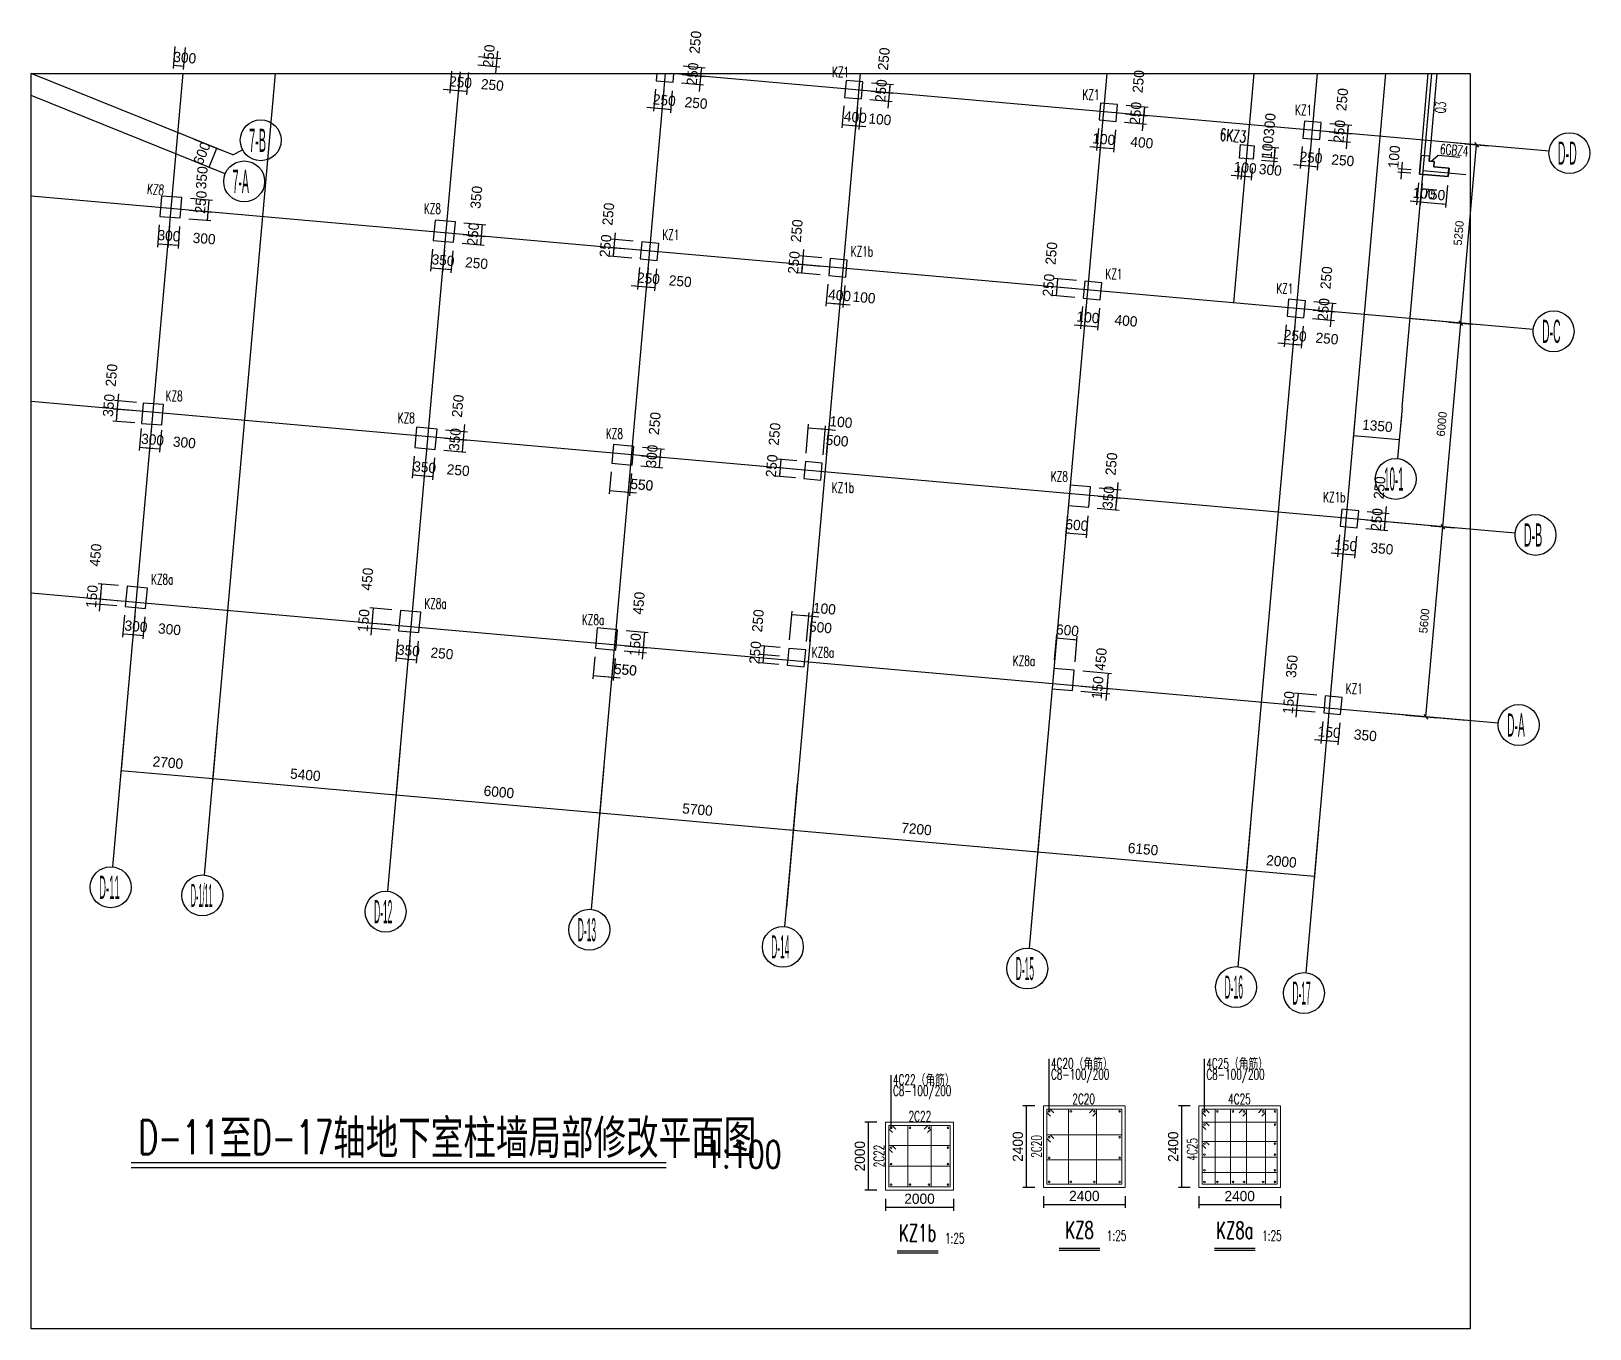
# Model space of a CAD drawing. Extents: x 19107 to 699106, y -67310 to 245688.
# Drawn here: x 19107 to 64838, y -67310 to -29227 of the extents above; entities that cross this region are included whole.
import ezdxf
from ezdxf.enums import TextEntityAlignment as Align

# ---------------------------------------------------------------- set-up
doc = ezdxf.new("R2010")
doc.units = 0
doc.header["$LTSCALE"] = 100
doc.header["$MEASUREMENT"] = 0
for name, color, linetype in [('22000', 2, 'Continuous'), ('AXIS', 3, 'Continuous'), ('b边缘构件', 235, 'Continuous'), ('cnum', 7, 'Continuous'), ('COLU', 7, 'Continuous'), ('DIM', 3, 'Continuous'), ('DOTE', 253, 'Continuous'), ('L-AXIS', 3, 'Continuous'), ('NUM', 7, 'Continuous'), ('PUB_DIM', 3, 'Continuous'), ('TEXT', 7, 'Continuous'), ('THICK', 6, 'Continuous'), ('THIN', 7, 'Continuous'), ('wall-主楼', 2, 'Continuous'), ('剪力墙身标注', 7, 'Continuous'), ('小尺寸', 4, 'Continuous'), ('柱', 2, 'Continuous'), ('梁说明', 2, 'Continuous')]:
    doc.layers.add(name, color=color, linetype=linetype)
for name, color, linetype, lineweight in [('REIN', 6, 'Continuous', 18), ('Z-柱大样外框', 7, 'ByLayer', 18), ('Z-详图标注', 3, 'Continuous', 18)]:
    doc.layers.add(name, color=color, linetype=linetype, lineweight=lineweight)
doc.styles.add('cadreader_textstyle', font='cadreader_textstyle')
doc.styles.add('hztxt', font='hztxt')
doc.styles.get("Standard").update_dxf_attribs({"font": 'standard'})
doc.dimstyles.get("Standard").update_dxf_attribs({"dimtxt": 300, "dimasz": 100, "dimexe": 100, "dimexo": 250, "dimgap": 100, "dimtad": 0, "dimtoh": 1, "dimdec": 0, "dimdsep": 46, "dimcen": 0.09, "dimclrt": 7, "dimadec": 0, "dimazin": 0, "dimtfac": 1, "dimtdec": 4, "dimtofl": 0, "dimtmove": 0, "dimatfit": 3, "dimfxl": 1, "dimtolj": 1, "dimtzin": 0, "dimarcsym": 0})

msp = doc.modelspace()

# ---------------------------------------------------------------- texts
at = {"layer": 'cnum', "color": 200, "width": 0.7}
msp.add_text('6KZ3', height=350, rotation=354.93165, dxfattribs=at).set_placement((53968.4, -32432.2))
at = {"layer": 'NUM', "color": 200, "width": 0.7}
for s, p in [('KZ1', (42607, -30574.1)), ('KZ1', (49953.4, -31238.2)), ('KZ1', (56190.7, -31693)), ('KZ1', (37626.4, -35349.9)), ('KZ1', (50625.4, -36502.8)), ('KZ1', (55640.6, -36929.3)), ('KZ8a', (22624.3, -45464.1)), ('KZ8a', (30642.8, -46175.3)), ('KZ8a', (35264.7, -46650.6)), ('KZ8a', (42010.7, -47609.3)), ('KZ8a', (47907.6, -47855.9)), ('KZ1', (57677.8, -48673.4))]:
    msp.add_text(s, height=300, dxfattribs=at).set_placement(p)
at = {"layer": 'NUM', "color": 30, "width": 0.7}
msp.add_text('KZ8', height=300, rotation=354.86206, dxfattribs=at).set_placement((22494.8, -33998.4))
for s, p in [('KZ8', (30629.9, -34585.2)), ('KZ1b', (43154.7, -35840.2)), ('KZ8', (23051.5, -40080.8)), ('KZ8', (29861.9, -40727.8)), ('KZ8', (35969.1, -41189)), ('KZ1b', (42597.5, -42773.3)), ('KZ8', (49023.4, -42446)), ('KZ1b', (57013.8, -43052.3))]:
    msp.add_text(s, height=300, dxfattribs=at).set_placement(p)
at = {"layer": 'PUB_DIM', "color": 7, "style": 'cadreader_textstyle'}
for s, p in [('5250', (60989.8, -35153.2)), ('6000', (60492.8, -40756.2)), ('5600', (59980.4, -46533.5))]:
    msp.add_text(s, height=245, rotation=84.93165, dxfattribs=at).set_placement(p, align=Align.MIDDLE)
at = {"layer": 'TEXT', "color": 200, "width": 0.7}
msp.add_text('6GBZ4', height=300, rotation=354.93165, dxfattribs=at).set_placement((60430, -32831.7))
at = {"layer": 'TEXT', "width": 0.7}
msp.add_text('KZ1b', height=500, dxfattribs=at).set_placement((45117.3, -64894.4), align=Align.BOTTOM_CENTER)
at = {"layer": 'TEXT', "color": 30, "width": 0.7}
for s, p in [('KZ8', (49866.2, -64813.4)), ('KZ8a', (54423.8, -64816.4))]:
    msp.add_text(s, height=500, dxfattribs=at).set_placement(p, align=Align.BOTTOM_CENTER)
at = {"layer": 'TEXT', "width": 0.7}
for p in [(50666.2, -64813.4), (55223.8, -64816.4), (45917.3, -64894.4)]:
    msp.add_text('1:25', height=300, dxfattribs=at).set_placement(p, align=Align.BOTTOM_LEFT)
at = {"layer": '剪力墙身标注', "width": 0.7}
msp.add_text('Q3', height=300, rotation=84.93165, dxfattribs=at).set_placement((60593.7, -31651))
at = {"layer": '柱', "width": 0.7}
for s, p in [('4C20（角筋）', (49027.9, -59370)), ('4C25（角筋）', (53585.6, -59372.9)), ('4C22（角筋）', (44392.3, -59851)), ('C8-100/200', (49027.9, -59690.8)), ('C8-100/200', (53585.6, -59693.8)), ('C8-100/200', (44392.3, -60171.9))]:
    msp.add_text(s, height=300, dxfattribs=at).set_placement(p, align=Align.TOP_LEFT)
for s, p in [('2C20', (49655.3, -60714.7)), ('4C25', (54226, -60717.6)), ('2C22', (44849.4, -61224))]:
    msp.add_text(s, height=300, dxfattribs=at).set_placement(p)
for s, p in [('2C20', (48754, -62289.2)), ('4C25', (53321.4, -62374.3)), ('2C22', (44133.8, -62570.4))]:
    msp.add_text(s, height=300, rotation=90, dxfattribs=at).set_placement(p)
at = {"layer": '梁说明', "width": 0.7}
msp.add_text('D-11至D-17轴地下室柱墙局部修改平面图', height=1000, rotation=360, dxfattribs=at).set_placement((22257.7, -62187.8))
at = {"layer": '梁说明', "width": 0.8}
msp.add_text('1:100', height=800, dxfattribs=at).set_placement((38875.3, -62589.8))

# ---------------------------------------------------------------- blocks, each defined once
blk = doc.blocks.new('*D3913')
at = {"layer": 'Z-详图标注', "color": 0, "linetype": 'ByBlock', "lineweight": -2}
for p, q in [((48807, -63413), (48807, -63763)), ((51207, -63413), (51207, -63763)), ((48807, -63663), (51207, -63663))]:
    blk.add_line(p, q, dxfattribs=at)
for points in [[(48807, -63663), (48907, -63647), (48907, -63680)], [(51207, -63663), (51107, -63680), (51107, -63647)]]:
    blk.add_solid(points, dxfattribs=at)
at = {"layer": 'Z-详图标注', "color": 7, "linetype": 'Continuous', "lineweight": -2, "insert": (50007, -63413), "char_height": 300, "width": 785, "attachment_point": 5, "style": 'hztxt'}
blk.add_mtext('2400', dxfattribs=at)
blk = doc.blocks.new('*D3546')
at = {"layer": 'Z-详图标注', "color": 0, "linetype": 'ByBlock', "lineweight": -2}
for p, q in [((48557, -60763), (48207, -60763)), ((48307, -63163), (48307, -60763)), ((48557, -63163), (48207, -63163))]:
    blk.add_line(p, q, dxfattribs=at)
for points in [[(48307, -60763), (48324, -60863), (48290, -60863)], [(48307, -63163), (48290, -63063), (48324, -63063)]]:
    blk.add_solid(points, dxfattribs=at)
at = {"layer": 'Z-详图标注', "color": 7, "linetype": 'Continuous', "lineweight": -2, "insert": (48057, -61963), "char_height": 300, "width": 785, "attachment_point": 5, "rotation": 90, "style": 'hztxt'}
blk.add_mtext('2400', dxfattribs=at)
blk = doc.blocks.new('*D2139')
at = {"layer": 'Z-详图标注', "color": 0, "linetype": 'ByBlock', "lineweight": -2}
for p, q in [((53365, -63416), (53365, -63766)), ((55765, -63416), (55765, -63766)), ((53365, -63666), (55765, -63666))]:
    blk.add_line(p, q, dxfattribs=at)
for points in [[(53365, -63666), (53465, -63650), (53465, -63683)], [(55765, -63666), (55665, -63683), (55665, -63650)]]:
    blk.add_solid(points, dxfattribs=at)
at = {"layer": 'Z-详图标注', "color": 7, "linetype": 'Continuous', "lineweight": -2, "insert": (54565, -63416), "char_height": 300, "width": 785, "attachment_point": 5, "style": 'hztxt'}
blk.add_mtext('2400', dxfattribs=at)
blk = doc.blocks.new('*D1775')
at = {"layer": 'Z-详图标注', "color": 0, "linetype": 'ByBlock', "lineweight": -2}
for p, q in [((53115, -60766), (52765, -60766)), ((52865, -63166), (52865, -60766)), ((53115, -63166), (52765, -63166))]:
    blk.add_line(p, q, dxfattribs=at)
for points in [[(52865, -60766), (52881, -60866), (52848, -60866)], [(52865, -63166), (52848, -63066), (52881, -63066)]]:
    blk.add_solid(points, dxfattribs=at)
at = {"layer": 'Z-详图标注', "color": 7, "linetype": 'Continuous', "lineweight": -2, "insert": (52615, -61966), "char_height": 300, "width": 785, "attachment_point": 5, "rotation": 90, "style": 'hztxt'}
blk.add_mtext('2400', dxfattribs=at)
blk = doc.blocks.new('*D2717')
at = {"layer": 'L-AXIS', "color": 0, "linetype": 'ByBlock', "lineweight": -2}
for p, q in [((24553, -49798), (24423, -51263)), ((29932, -50275), (29802, -51740)), ((24432, -51163), (29810, -51640))]:
    blk.add_line(p, q, dxfattribs=at)
for points in [[(24432, -51163), (24533, -51156), (24530, -51189)], [(29810, -51640), (29709, -51648), (29712, -51615)]]:
    blk.add_solid(points, dxfattribs=at)
at = {"layer": 'L-AXIS', "color": 7, "linetype": 'Continuous', "lineweight": -2, "insert": (27152, -51053), "char_height": 300, "width": 785, "attachment_point": 5, "rotation": 354.9316, "style": 'hztxt'}
blk.add_mtext('5400', dxfattribs=at)
blk = doc.blocks.new('*D2356')
at = {"layer": 'L-AXIS', "color": 0, "linetype": 'ByBlock', "lineweight": -2}
for p, q in [((21863, -49559), (21733, -51024)), ((24553, -49798), (24423, -51263)), ((21742, -50925), (24432, -51163))]:
    blk.add_line(p, q, dxfattribs=at)
for points in [[(21742, -50925), (21843, -50917), (21840, -50950)], [(24432, -51163), (24330, -51171), (24333, -51138)]]:
    blk.add_solid(points, dxfattribs=at)
at = {"layer": 'L-AXIS', "color": 7, "linetype": 'Continuous', "lineweight": -2, "insert": (23118, -50695), "char_height": 300, "width": 780, "attachment_point": 5, "rotation": 354.9316, "style": 'hztxt'}
blk.add_mtext('2700', dxfattribs=at)
blk = doc.blocks.new('*D662')
at = {"layer": 'L-AXIS', "color": 0, "linetype": 'ByBlock', "lineweight": -2}
for p, q in [((23878, -32393), (24645, -32702)), ((24328, -33221), (24553, -32665)), ((23654, -32949), (24421, -33259))]:
    blk.add_line(p, q, dxfattribs=at)
for points in [[(24553, -32665), (24531, -32764), (24500, -32751)], [(24328, -33221), (24350, -33122), (24381, -33135)]]:
    blk.add_solid(points, dxfattribs=at)
at = {"layer": 'L-AXIS', "color": 7, "linetype": 'Continuous', "lineweight": -2, "insert": (24116, -32812), "char_height": 300, "width": 556.67, "attachment_point": 5, "rotation": 68.0454, "style": 'hztxt'}
blk.add_mtext('600', dxfattribs=at)
blk = doc.blocks.new('_AXISO')
blk.add_circle((0, 0), 0.5)
blk = doc.blocks.new('*D270')
at = {"layer": 'L-AXIS', "color": 0, "linetype": 'ByBlock', "lineweight": -2}
for p, q in [((41586, -51309), (41456, -52774)), ((48758, -51945), (48628, -53410)), ((41465, -52674), (48637, -53310))]:
    blk.add_line(p, q, dxfattribs=at)
for points in [[(41465, -52674), (41566, -52666), (41563, -52699)], [(48637, -53310), (48535, -53318), (48538, -53285)]]:
    blk.add_solid(points, dxfattribs=at)
at = {"layer": 'L-AXIS', "color": 7, "linetype": 'Continuous', "lineweight": -2, "insert": (45082, -52643), "char_height": 300, "width": 780, "attachment_point": 5, "rotation": 354.9316, "style": 'hztxt'}
blk.add_mtext('7200', dxfattribs=at)
blk = doc.blocks.new('*D1246')
at = {"layer": 'L-AXIS', "color": 0, "linetype": 'ByBlock', "lineweight": -2}
for p, q in [((35908, -50805), (35778, -52270)), ((41586, -51309), (41456, -52774)), ((35787, -52170), (41465, -52674))]:
    blk.add_line(p, q, dxfattribs=at)
for points in [[(35787, -52170), (35888, -52163), (35885, -52196)], [(41465, -52674), (41364, -52682), (41367, -52649)]]:
    blk.add_solid(points, dxfattribs=at)
at = {"layer": 'L-AXIS', "color": 7, "linetype": 'Continuous', "lineweight": -2, "insert": (38657, -52074), "char_height": 300, "width": 780, "attachment_point": 5, "rotation": 354.9316, "style": 'hztxt'}
blk.add_mtext('5700', dxfattribs=at)
blk = doc.blocks.new('*D856')
at = {"layer": 'L-AXIS', "color": 0, "linetype": 'ByBlock', "lineweight": -2}
for p, q in [((29932, -50275), (29802, -51740)), ((35908, -50805), (35778, -52270)), ((29810, -51640), (35787, -52170))]:
    blk.add_line(p, q, dxfattribs=at)
for points in [[(29810, -51640), (29912, -51633), (29909, -51666)], [(35787, -52170), (35686, -52178), (35689, -52145)]]:
    blk.add_solid(points, dxfattribs=at)
at = {"layer": 'L-AXIS', "color": 7, "linetype": 'Continuous', "lineweight": -2, "insert": (32830, -51557), "char_height": 300, "width": 770, "attachment_point": 5, "rotation": 354.9316, "style": 'hztxt'}
blk.add_mtext('6000', dxfattribs=at)
blk = doc.blocks.new('*D1167')
at = {"layer": 'L-AXIS', "color": 0, "linetype": 'ByBlock', "lineweight": -2}
for p, q in [((48758, -51945), (48628, -53410)), ((54884, -52488), (54754, -53953)), ((48637, -53310), (54763, -53853))]:
    blk.add_line(p, q, dxfattribs=at)
for points in [[(48637, -53310), (48738, -53302), (48735, -53335)], [(54763, -53853), (54661, -53861), (54664, -53828)]]:
    blk.add_solid(points, dxfattribs=at)
at = {"layer": 'L-AXIS', "color": 7, "linetype": 'Continuous', "lineweight": -2, "insert": (51730, -53233), "char_height": 300, "width": 765, "attachment_point": 5, "rotation": 354.9316, "style": 'hztxt'}
blk.add_mtext('6150', dxfattribs=at)
blk = doc.blocks.new('*D4771')
at = {"layer": 'L-AXIS', "color": 0, "linetype": 'ByBlock', "lineweight": -2}
for p, q in [((54884, -52488), (54754, -53953)), ((56876, -52665), (56746, -54130)), ((54763, -53853), (56755, -54030))]:
    blk.add_line(p, q, dxfattribs=at)
for points in [[(54763, -53853), (54864, -53846), (54861, -53879)], [(56755, -54030), (56654, -54038), (56657, -54005)]]:
    blk.add_solid(points, dxfattribs=at)
at = {"layer": 'L-AXIS', "color": 7, "linetype": 'Continuous', "lineweight": -2, "insert": (55790, -53593), "char_height": 300, "width": 780, "attachment_point": 5, "rotation": 354.9316, "style": 'hztxt'}
blk.add_mtext('2000', dxfattribs=at)
blk = doc.blocks.new('*D4376')
at = {"layer": 'L-AXIS', "color": 0, "linetype": 'ByBlock', "lineweight": -2}
for p, q in [((57963, -40402), (57893, -41200)), ((59308, -40522), (59237, -41320)), ((59246, -41220), (57901, -41101))]:
    blk.add_line(p, q, dxfattribs=at)
for points in [[(57901, -41101), (58002, -41093), (58000, -41126)], [(59246, -41220), (59145, -41228), (59148, -41195)]]:
    blk.add_solid(points, dxfattribs=at)
at = {"layer": 'L-AXIS', "color": 7, "linetype": 'Continuous', "lineweight": -2, "insert": (58605, -40812), "char_height": 300, "width": 690, "attachment_point": 5, "rotation": 354.9316, "style": 'hztxt'}
blk.add_mtext('1350', dxfattribs=at)
blk = doc.blocks.new('*D915')
at = {"layer": '小尺寸', "color": 0, "linetype": 'ByBlock', "lineweight": -2}
for p, q in [((59814, -33679), (59757, -34327)), ((59914, -33688), (59857, -34336)), ((59567, -34210), (60065, -34254))]:
    blk.add_line(p, q, dxfattribs=at)
for points in [[(59766, -34227), (59665, -34235), (59668, -34202)], [(59865, -34236), (59966, -34228), (59963, -34261)]]:
    blk.add_solid(points, dxfattribs=at)
at = {"layer": '小尺寸', "color": 7, "linetype": 'Continuous', "lineweight": -2, "insert": (59974, -33995), "char_height": 300, "width": 476.67, "attachment_point": 5, "rotation": 354.9316, "style": 'hztxt'}
blk.add_mtext('100', dxfattribs=at)
blk = doc.blocks.new('*D4491')
at = {"layer": '小尺寸', "color": 0, "linetype": 'ByBlock', "lineweight": -2}
for p, q in [((59914, -33688), (59857, -34336)), ((60661, -33754), (60604, -34402)), ((59865, -34236), (60612, -34302))]:
    blk.add_line(p, q, dxfattribs=at)
for points in [[(59865, -34236), (59966, -34228), (59963, -34261)], [(60612, -34302), (60511, -34310), (60514, -34277)]]:
    blk.add_solid(points, dxfattribs=at)
at = {"layer": '小尺寸', "color": 7, "linetype": 'Continuous', "lineweight": -2, "insert": (60261, -34020), "char_height": 300, "width": 566.67, "attachment_point": 5, "rotation": 354.9316, "style": 'hztxt'}
blk.add_mtext('750', dxfattribs=at)
blk = doc.blocks.new('*D17')
at = {"layer": '小尺寸', "color": 0, "linetype": 'ByBlock', "lineweight": -2}
for p, q in [((59588, -33398), (59209, -33364)), ((59597, -33298), (59217, -33264)), ((59335, -33074), (59291, -33572))]:
    blk.add_line(p, q, dxfattribs=at)
for points in [[(59308, -33373), (59316, -33474), (59283, -33471)], [(59317, -33273), (59309, -33172), (59342, -33175)]]:
    blk.add_solid(points, dxfattribs=at)
at = {"layer": '小尺寸', "color": 7, "linetype": 'Continuous', "lineweight": -2, "insert": (59098, -32914), "char_height": 300, "width": 476.67, "attachment_point": 5, "rotation": 84.9316, "style": 'hztxt'}
blk.add_mtext('100', dxfattribs=at)
blk = doc.blocks.new('*D4972')
at = {"layer": '小尺寸', "color": 0, "linetype": 'ByBlock', "lineweight": -2}
for p, q in [((54536, -33200), (54503, -33567)), ((54636, -33209), (54603, -33576)), ((54313, -33450), (54811, -33494))]:
    blk.add_line(p, q, dxfattribs=at)
for points in [[(54512, -33467), (54411, -33475), (54414, -33442)], [(54612, -33476), (54713, -33469), (54710, -33502)]]:
    blk.add_solid(points, dxfattribs=at)
at = {"layer": '小尺寸', "color": 7, "linetype": 'Continuous', "lineweight": -2, "insert": (54727, -33235), "char_height": 300, "width": 476.67, "attachment_point": 5, "rotation": 354.9316, "style": 'hztxt'}
blk.add_mtext('100', dxfattribs=at)
blk = doc.blocks.new('*D3244')
at = {"layer": '小尺寸', "color": 0, "linetype": 'ByBlock', "lineweight": -2}
for p, q in [((54636, -33209), (54603, -33576)), ((54934, -33236), (54902, -33602)), ((54612, -33476), (54911, -33503))]:
    blk.add_line(p, q, dxfattribs=at)
for points in [[(54612, -33476), (54713, -33469), (54710, -33502)], [(54911, -33503), (54810, -33511), (54813, -33477)]]:
    blk.add_solid(points, dxfattribs=at)
at = {"layer": '小尺寸', "color": 7, "linetype": 'Continuous', "lineweight": -2, "insert": (55464, -33301), "char_height": 300, "width": 566.67, "attachment_point": 5, "rotation": 354.9316, "style": 'hztxt'}
blk.add_mtext('300', dxfattribs=at)
blk = doc.blocks.new('*D2880')
at = {"layer": '小尺寸', "color": 0, "linetype": 'ByBlock', "lineweight": -2}
for p, q in [((55214, -32909), (55683, -32951)), ((55557, -33241), (55602, -32743)), ((55206, -33009), (55675, -33050))]:
    blk.add_line(p, q, dxfattribs=at)
for points in [[(55584, -32942), (55576, -32841), (55609, -32844)], [(55575, -33042), (55583, -33143), (55550, -33140)]]:
    blk.add_solid(points, dxfattribs=at)
at = {"layer": '小尺寸', "color": 7, "linetype": 'Continuous', "lineweight": -2, "insert": (55384, -32635), "char_height": 300, "width": 476.67, "attachment_point": 5, "rotation": 84.9316, "style": 'hztxt'}
blk.add_mtext('100', dxfattribs=at)
blk = doc.blocks.new('*D3821')
at = {"layer": '小尺寸', "color": 0, "linetype": 'ByBlock', "lineweight": -2}
for p, q in [((55214, -32909), (55683, -32951)), ((55241, -32610), (55710, -32652)), ((55584, -32942), (55610, -32643))]:
    blk.add_line(p, q, dxfattribs=at)
for points in [[(55584, -32942), (55576, -32841), (55609, -32844)], [(55610, -32643), (55618, -32744), (55585, -32741)]]:
    blk.add_solid(points, dxfattribs=at)
at = {"layer": '小尺寸', "color": 7, "linetype": 'Continuous', "lineweight": -2, "insert": (55447, -31967), "char_height": 300, "width": 566.67, "attachment_point": 5, "rotation": 84.9316, "style": 'hztxt'}
blk.add_mtext('300', dxfattribs=at)
blk = doc.blocks.new('*D4090')
at = {"layer": 'DIM', "color": 0, "linetype": 'ByBlock', "lineweight": -2}
for p, q in [((49516, -43397), (49458, -44044)), ((50113, -43450), (50056, -44097)), ((49467, -43945), (50065, -43998))]:
    blk.add_line(p, q, dxfattribs=at)
for points in [[(49467, -43945), (49568, -43937), (49565, -43970)], [(50065, -43998), (49964, -44006), (49967, -43972)]]:
    blk.add_solid(points, dxfattribs=at)
at = {"layer": 'DIM', "color": 7, "linetype": 'Continuous', "lineweight": -2, "insert": (49788, -43722), "char_height": 300, "width": 556.67, "attachment_point": 5, "rotation": 354.9316, "style": 'hztxt'}
blk.add_mtext('600', dxfattribs=at)
blk = doc.blocks.new('*D5092')
at = {"layer": 'DIM', "color": 0, "linetype": 'ByBlock', "lineweight": -2}
for p, q in [((50415, -42874), (51063, -42932)), ((50932, -43272), (50963, -42923)), ((50385, -43223), (51032, -43280))]:
    blk.add_line(p, q, dxfattribs=at)
for points in [[(50963, -42923), (50971, -43024), (50938, -43021)], [(50932, -43272), (50925, -43171), (50958, -43173)]]:
    blk.add_solid(points, dxfattribs=at)
at = {"layer": 'DIM', "color": 7, "linetype": 'Continuous', "lineweight": -2, "insert": (50713, -42910), "char_height": 300, "width": 566.67, "attachment_point": 5, "rotation": 84.9316, "style": 'hztxt'}
blk.add_mtext('350', dxfattribs=at)
blk = doc.blocks.new('*D4713')
at = {"layer": 'DIM', "color": 0, "linetype": 'ByBlock', "lineweight": -2}
for p, q in [((50946, -43122), (51003, -42475)), ((50415, -42874), (51063, -42932)), ((50438, -42625), (51085, -42683))]:
    blk.add_line(p, q, dxfattribs=at)
for points in [[(50963, -42923), (50971, -43024), (50938, -43021)], [(50985, -42674), (50978, -42573), (51011, -42576)]]:
    blk.add_solid(points, dxfattribs=at)
at = {"layer": 'DIM', "color": 7, "linetype": 'Continuous', "lineweight": -2, "insert": (50801, -41928), "char_height": 300, "width": 566.67, "attachment_point": 5, "rotation": 84.9316, "style": 'hztxt'}
blk.add_mtext('250', dxfattribs=at)
blk = doc.blocks.new('*D4948')
at = {"layer": 'DIM', "color": 0, "linetype": 'ByBlock', "lineweight": -2}
for p, q in [((55932, -37842), (55874, -38489)), ((56181, -37864), (56123, -38511)), ((55684, -38372), (56331, -38429))]:
    blk.add_line(p, q, dxfattribs=at)
for points in [[(55883, -38390), (55782, -38397), (55785, -38364)], [(56132, -38412), (56233, -38404), (56230, -38437)]]:
    blk.add_solid(points, dxfattribs=at)
at = {"layer": 'DIM', "color": 7, "linetype": 'Continuous', "lineweight": -2, "insert": (56194, -38166), "char_height": 300, "width": 566.67, "attachment_point": 5, "rotation": 354.9316, "style": 'hztxt'}
blk.add_mtext('250', dxfattribs=at)
blk = doc.blocks.new('*D3196')
at = {"layer": 'DIM', "color": 0, "linetype": 'ByBlock', "lineweight": -2}
for p, q in [((56181, -37864), (56123, -38511)), ((56430, -37886), (56372, -38533)), ((56132, -38412), (56381, -38434))]:
    blk.add_line(p, q, dxfattribs=at)
for points in [[(56132, -38412), (56233, -38404), (56230, -38437)], [(56381, -38434), (56280, -38442), (56283, -38408)]]:
    blk.add_solid(points, dxfattribs=at)
at = {"layer": 'DIM', "color": 7, "linetype": 'Continuous', "lineweight": -2, "insert": (57127, -38249), "char_height": 300, "width": 566.67, "attachment_point": 5, "rotation": 354.9316, "style": 'hztxt'}
blk.add_mtext('250', dxfattribs=at)
blk = doc.blocks.new('*D2864')
at = {"layer": 'DIM', "color": 0, "linetype": 'ByBlock', "lineweight": -2}
for p, q in [((56723, -37410), (57370, -37467)), ((57231, -37907), (57288, -37259)), ((56701, -37659), (57348, -37716))]:
    blk.add_line(p, q, dxfattribs=at)
for points in [[(57271, -37459), (57263, -37358), (57296, -37360)], [(57249, -37708), (57256, -37809), (57223, -37806)]]:
    blk.add_solid(points, dxfattribs=at)
at = {"layer": 'DIM', "color": 7, "linetype": 'Continuous', "lineweight": -2, "insert": (57025, -37396), "char_height": 300, "width": 566.67, "attachment_point": 5, "rotation": 84.9316, "style": 'hztxt'}
blk.add_mtext('250', dxfattribs=at)
blk = doc.blocks.new('*D3789')
at = {"layer": 'DIM', "color": 0, "linetype": 'ByBlock', "lineweight": -2}
for p, q in [((56723, -37410), (57370, -37467)), ((56745, -37161), (57392, -37218)), ((57271, -37459), (57293, -37210))]:
    blk.add_line(p, q, dxfattribs=at)
for points in [[(57271, -37459), (57263, -37358), (57296, -37360)], [(57293, -37210), (57301, -37311), (57267, -37308)]]:
    blk.add_solid(points, dxfattribs=at)
at = {"layer": 'DIM', "color": 7, "linetype": 'Continuous', "lineweight": -2, "insert": (57108, -36464), "char_height": 300, "width": 566.67, "attachment_point": 5, "rotation": 84.9316, "style": 'hztxt'}
blk.add_mtext('250', dxfattribs=at)
blk = doc.blocks.new('*D3366')
at = {"layer": 'DIM', "color": 0, "linetype": 'ByBlock', "lineweight": -2}
for p, q in [((23325, -29679), (23268, -30327)), ((23624, -29706), (23567, -30353)), ((23277, -30227), (23575, -30254))]:
    blk.add_line(p, q, dxfattribs=at)
for points in [[(23277, -30227), (23378, -30219), (23375, -30253)], [(23575, -30254), (23474, -30261), (23477, -30228)]]:
    blk.add_solid(points, dxfattribs=at)
at = {"layer": 'DIM', "color": 7, "linetype": 'Continuous', "lineweight": -2, "insert": (23613, -30006), "char_height": 300, "width": 566.67, "attachment_point": 5, "rotation": 354.9316, "style": 'hztxt'}
blk.add_mtext('300', dxfattribs=at)
blk = doc.blocks.new('*D1673')
at = {"layer": 'DIM', "color": 0, "linetype": 'ByBlock', "lineweight": -2}
for p, q in [((31443, -30399), (31386, -31047)), ((31692, -30421), (31635, -31069)), ((31196, -30930), (31843, -30987))]:
    blk.add_line(p, q, dxfattribs=at)
for points in [[(31395, -30947), (31294, -30955), (31297, -30922)], [(31644, -30969), (31745, -30962), (31742, -30995)]]:
    blk.add_solid(points, dxfattribs=at)
at = {"layer": 'DIM', "color": 7, "linetype": 'Continuous', "lineweight": -2, "insert": (31706, -30724), "char_height": 300, "width": 566.67, "attachment_point": 5, "rotation": 354.9316, "style": 'hztxt'}
blk.add_mtext('250', dxfattribs=at)
blk = doc.blocks.new('*D1994')
at = {"layer": 'DIM', "color": 0, "linetype": 'ByBlock', "lineweight": -2}
for p, q in [((31692, -30421), (31635, -31069)), ((31941, -30444), (31884, -31091)), ((31644, -30969), (31893, -30991))]:
    blk.add_line(p, q, dxfattribs=at)
for points in [[(31644, -30969), (31745, -30962), (31742, -30995)], [(31893, -30991), (31792, -30999), (31795, -30966)]]:
    blk.add_solid(points, dxfattribs=at)
at = {"layer": 'DIM', "color": 7, "linetype": 'Continuous', "lineweight": -2, "insert": (32638, -30807), "char_height": 300, "width": 566.67, "attachment_point": 5, "rotation": 354.9316, "style": 'hztxt'}
blk.add_mtext('250', dxfattribs=at)
blk = doc.blocks.new('*D1614')
at = {"layer": 'DIM', "color": 0, "linetype": 'ByBlock', "lineweight": -2}
for p, q in [((32235, -29968), (32882, -30025)), ((32743, -30464), (32800, -29817)), ((32213, -30217), (32860, -30274))]:
    blk.add_line(p, q, dxfattribs=at)
for points in [[(32782, -30016), (32775, -29915), (32808, -29918)], [(32760, -30265), (32768, -30366), (32735, -30363)]]:
    blk.add_solid(points, dxfattribs=at)
at = {"layer": 'DIM', "color": 7, "linetype": 'Continuous', "lineweight": -2, "insert": (32537, -29954), "char_height": 300, "width": 566.67, "attachment_point": 5, "rotation": 84.9316, "style": 'hztxt'}
blk.add_mtext('250', dxfattribs=at)
blk = doc.blocks.new('*D2499')
at = {"layer": 'DIM', "color": 0, "linetype": 'ByBlock', "lineweight": -2}
for p, q in [((57493, -44004), (57436, -44651)), ((57643, -44017), (57585, -44665)), ((57246, -44534), (57793, -44583))]:
    blk.add_line(p, q, dxfattribs=at)
for points in [[(57445, -44552), (57344, -44559), (57347, -44526)], [(57594, -44565), (57695, -44557), (57692, -44590)]]:
    blk.add_solid(points, dxfattribs=at)
at = {"layer": 'DIM', "color": 7, "linetype": 'Continuous', "lineweight": -2, "insert": (57677, -44321), "char_height": 300, "width": 476.67, "attachment_point": 5, "rotation": 354.9316, "style": 'hztxt'}
blk.add_mtext('150', dxfattribs=at)
blk = doc.blocks.new('*D2118')
at = {"layer": 'DIM', "color": 0, "linetype": 'ByBlock', "lineweight": -2}
for p, q in [((57643, -44017), (57585, -44665)), ((57991, -44048), (57934, -44696)), ((57594, -44565), (57943, -44596))]:
    blk.add_line(p, q, dxfattribs=at)
for points in [[(57594, -44565), (57695, -44557), (57692, -44590)], [(57943, -44596), (57842, -44604), (57845, -44570)]]:
    blk.add_solid(points, dxfattribs=at)
at = {"layer": 'DIM', "color": 7, "linetype": 'Continuous', "lineweight": -2, "insert": (58738, -44415), "char_height": 300, "width": 566.67, "attachment_point": 5, "rotation": 354.9316, "style": 'hztxt'}
blk.add_mtext('350', dxfattribs=at)
blk = doc.blocks.new('*D451')
at = {"layer": 'DIM', "color": 0, "linetype": 'ByBlock', "lineweight": -2}
for p, q in [((58262, -43821), (58910, -43879)), ((58285, -43572), (58932, -43630)), ((58810, -43870), (58832, -43621))]:
    blk.add_line(p, q, dxfattribs=at)
for points in [[(58810, -43870), (58803, -43769), (58836, -43772)], [(58832, -43621), (58840, -43722), (58807, -43719)]]:
    blk.add_solid(points, dxfattribs=at)
at = {"layer": 'DIM', "color": 7, "linetype": 'Continuous', "lineweight": -2, "insert": (58587, -43559), "char_height": 300, "width": 566.67, "attachment_point": 5, "rotation": 84.9316, "style": 'hztxt'}
blk.add_mtext('250', dxfattribs=at)
blk = doc.blocks.new('*D81')
at = {"layer": 'DIM', "color": 0, "linetype": 'ByBlock', "lineweight": -2}
for p, q in [((58307, -43323), (58954, -43381)), ((58815, -43820), (58872, -43172)), ((58285, -43572), (58932, -43630))]:
    blk.add_line(p, q, dxfattribs=at)
for points in [[(58854, -43372), (58847, -43271), (58880, -43274)], [(58832, -43621), (58840, -43722), (58807, -43719)]]:
    blk.add_solid(points, dxfattribs=at)
at = {"layer": 'DIM', "color": 7, "linetype": 'Continuous', "lineweight": -2, "insert": (58670, -42626), "char_height": 300, "width": 566.67, "attachment_point": 5, "rotation": 84.9316, "style": 'hztxt'}
blk.add_mtext('250', dxfattribs=at)
blk = doc.blocks.new('*D4127')
at = {"layer": 'DIM', "color": 0, "linetype": 'ByBlock', "lineweight": -2}
for p, q in [((41843, -41613), (41917, -40765)), ((41908, -40865), (42407, -40909)), ((42341, -41656), (42415, -40809))]:
    blk.add_line(p, q, dxfattribs=at)
for points in [[(41908, -40865), (42010, -40857), (42007, -40890)], [(42407, -40909), (42306, -40917), (42308, -40883)]]:
    blk.add_solid(points, dxfattribs=at)
at = {"layer": 'DIM', "color": 7, "linetype": 'Continuous', "lineweight": -2, "insert": (42752, -41247), "char_height": 300, "width": 566.67, "attachment_point": 5, "rotation": 355, "style": 'hztxt'}
blk.add_mtext('500', dxfattribs=at)
blk = doc.blocks.new('*D308')
at = {"layer": 'DIM', "color": 0, "linetype": 'ByBlock', "lineweight": -2}
for p, q in [((22865, -34914), (22817, -35565)), ((23164, -34936), (23116, -35587)), ((22824, -35466), (23123, -35488))]:
    blk.add_line(p, q, dxfattribs=at)
for points in [[(22824, -35466), (22925, -35456), (22923, -35490)], [(23123, -35488), (23022, -35497), (23025, -35464)]]:
    blk.add_solid(points, dxfattribs=at)
at = {"layer": 'DIM', "color": 7, "linetype": 'Continuous', "lineweight": -2, "insert": (23149, -35232), "char_height": 300, "width": 566.67, "attachment_point": 5, "rotation": 355.7758, "style": 'hztxt'}
blk.add_mtext('300', dxfattribs=at)
blk = doc.blocks.new('*D1268')
at = {"layer": 'DIM', "color": 0, "linetype": 'ByBlock', "lineweight": -2}
for p, q in [((23164, -34936), (23116, -35584)), ((23463, -34958), (23415, -35606)), ((23123, -35484), (23422, -35506))]:
    blk.add_line(p, q, dxfattribs=at)
for points in [[(23123, -35484), (23224, -35475), (23222, -35508)], [(23422, -35506), (23321, -35515), (23324, -35482)]]:
    blk.add_solid(points, dxfattribs=at)
at = {"layer": 'DIM', "color": 7, "linetype": 'Continuous', "lineweight": -2, "insert": (24182, -35315), "char_height": 300, "width": 566.67, "attachment_point": 5, "rotation": 355.7758, "style": 'hztxt'}
blk.add_mtext('300', dxfattribs=at)
blk = doc.blocks.new('*D914')
at = {"layer": 'DIM', "color": 0, "linetype": 'ByBlock', "lineweight": -2}
for p, q in [((23730, -34730), (24378, -34788)), ((23752, -34481), (24400, -34539)), ((24278, -34779), (24300, -34530))]:
    blk.add_line(p, q, dxfattribs=at)
for points in [[(24278, -34779), (24270, -34678), (24304, -34681)], [(24300, -34530), (24308, -34631), (24275, -34628)]]:
    blk.add_solid(points, dxfattribs=at)
at = {"layer": 'DIM', "color": 7, "linetype": 'Continuous', "lineweight": -2, "insert": (24085, -34245), "char_height": 300, "width": 566.67, "attachment_point": 5, "rotation": 84.9316, "style": 'hztxt'}
blk.add_mtext('250', dxfattribs=at)
blk = doc.blocks.new('*D4526')
at = {"layer": 'DIM', "color": 0, "linetype": 'ByBlock', "lineweight": -2}
for p, q in [((56395, -32612), (56338, -33260)), ((56644, -32634), (56587, -33282)), ((56148, -33143), (56795, -33200))]:
    blk.add_line(p, q, dxfattribs=at)
for points in [[(56347, -33160), (56246, -33168), (56249, -33135)], [(56596, -33182), (56697, -33175), (56694, -33208)]]:
    blk.add_solid(points, dxfattribs=at)
at = {"layer": 'DIM', "color": 7, "linetype": 'Continuous', "lineweight": -2, "insert": (56658, -32937), "char_height": 300, "width": 566.67, "attachment_point": 5, "rotation": 354.9316, "style": 'hztxt'}
blk.add_mtext('250', dxfattribs=at)
blk = doc.blocks.new('*D4089')
at = {"layer": 'DIM', "color": 0, "linetype": 'ByBlock', "lineweight": -2}
for p, q in [((56644, -32634), (56587, -33282)), ((56893, -32657), (56836, -33304)), ((56596, -33182), (56845, -33204))]:
    blk.add_line(p, q, dxfattribs=at)
for points in [[(56596, -33182), (56697, -33175), (56694, -33208)], [(56845, -33204), (56744, -33212), (56747, -33179)]]:
    blk.add_solid(points, dxfattribs=at)
at = {"layer": 'DIM', "color": 7, "linetype": 'Continuous', "lineweight": -2, "insert": (57591, -33020), "char_height": 300, "width": 566.67, "attachment_point": 5, "rotation": 354.9316, "style": 'hztxt'}
blk.add_mtext('250', dxfattribs=at)
blk = doc.blocks.new('*D5046')
at = {"layer": 'DIM', "color": 0, "linetype": 'ByBlock', "lineweight": -2}
for p, q in [((57165, -32430), (57812, -32487)), ((57187, -32181), (57834, -32238)), ((57695, -32677), (57752, -32030))]:
    blk.add_line(p, q, dxfattribs=at)
for points in [[(57734, -32229), (57727, -32128), (57760, -32131)], [(57712, -32478), (57720, -32579), (57687, -32576)]]:
    blk.add_solid(points, dxfattribs=at)
at = {"layer": 'DIM', "color": 7, "linetype": 'Continuous', "lineweight": -2, "insert": (57489, -32167), "char_height": 300, "width": 566.67, "attachment_point": 5, "rotation": 84.9316, "style": 'hztxt'}
blk.add_mtext('250', dxfattribs=at)
blk = doc.blocks.new('*D4712')
at = {"layer": 'DIM', "color": 0, "linetype": 'ByBlock', "lineweight": -2}
for p, q in [((57209, -31932), (57856, -31989)), ((57734, -32229), (57757, -31980)), ((57187, -32181), (57834, -32238))]:
    blk.add_line(p, q, dxfattribs=at)
for points in [[(57757, -31980), (57764, -32081), (57731, -32078)], [(57734, -32229), (57727, -32128), (57760, -32131)]]:
    blk.add_solid(points, dxfattribs=at)
at = {"layer": 'DIM', "color": 7, "linetype": 'Continuous', "lineweight": -2, "insert": (57572, -31234), "char_height": 300, "width": 566.67, "attachment_point": 5, "rotation": 84.9316, "style": 'hztxt'}
blk.add_mtext('250', dxfattribs=at)
blk = doc.blocks.new('*D4989')
at = {"layer": 'DIM', "color": 0, "linetype": 'ByBlock', "lineweight": -2}
for p, q in [((30880, -35620), (30823, -36267)), ((31229, -35651), (31171, -36298)), ((30831, -36168), (31180, -36199))]:
    blk.add_line(p, q, dxfattribs=at)
for points in [[(30831, -36168), (30932, -36160), (30929, -36193)], [(31180, -36199), (31079, -36206), (31082, -36173)]]:
    blk.add_solid(points, dxfattribs=at)
at = {"layer": 'DIM', "color": 7, "linetype": 'Continuous', "lineweight": -2, "insert": (31192, -35949), "char_height": 300, "width": 566.67, "attachment_point": 5, "rotation": 354.9316, "style": 'hztxt'}
blk.add_mtext('350', dxfattribs=at)
blk = doc.blocks.new('*D3276')
at = {"layer": 'DIM', "color": 0, "linetype": 'ByBlock', "lineweight": -2}
for p, q in [((31229, -35651), (31171, -36298)), ((31478, -35673), (31420, -36320)), ((31180, -36199), (31429, -36221))]:
    blk.add_line(p, q, dxfattribs=at)
for points in [[(31180, -36199), (31281, -36191), (31278, -36224)], [(31429, -36221), (31328, -36229), (31331, -36195)]]:
    blk.add_solid(points, dxfattribs=at)
at = {"layer": 'DIM', "color": 7, "linetype": 'Continuous', "lineweight": -2, "insert": (32175, -36036), "char_height": 300, "width": 566.67, "attachment_point": 5, "rotation": 354.9316, "style": 'hztxt'}
blk.add_mtext('250', dxfattribs=at)
blk = doc.blocks.new('*D2897')
at = {"layer": 'DIM', "color": 0, "linetype": 'ByBlock', "lineweight": -2}
for p, q in [((31771, -35197), (32418, -35254)), ((31749, -35446), (32396, -35503)), ((32297, -35495), (32319, -35246))]:
    blk.add_line(p, q, dxfattribs=at)
for points in [[(32297, -35495), (32289, -35394), (32322, -35396)], [(32319, -35246), (32326, -35347), (32293, -35344)]]:
    blk.add_solid(points, dxfattribs=at)
at = {"layer": 'DIM', "color": 7, "linetype": 'Continuous', "lineweight": -2, "insert": (32073, -35183), "char_height": 300, "width": 566.67, "attachment_point": 5, "rotation": 84.9316, "style": 'hztxt'}
blk.add_mtext('250', dxfattribs=at)
blk = doc.blocks.new('*D3878')
at = {"layer": 'DIM', "color": 0, "linetype": 'ByBlock', "lineweight": -2}
for p, q in [((31771, -35197), (32418, -35254)), ((31802, -34848), (32449, -34906)), ((32319, -35246), (32350, -34897))]:
    blk.add_line(p, q, dxfattribs=at)
for points in [[(32319, -35246), (32311, -35145), (32344, -35147)], [(32350, -34897), (32357, -34998), (32324, -34995)]]:
    blk.add_solid(points, dxfattribs=at)
at = {"layer": 'DIM', "color": 7, "linetype": 'Continuous', "lineweight": -2, "insert": (32169, -34102), "char_height": 300, "width": 566.67, "attachment_point": 5, "rotation": 84.9316, "style": 'hztxt'}
blk.add_mtext('350', dxfattribs=at)
blk = doc.blocks.new('*D3498')
at = {"layer": 'DIM', "color": 0, "linetype": 'ByBlock', "lineweight": -2}
for p, q in [((37420, -30929), (37362, -31577)), ((37669, -30951), (37611, -31599)), ((37172, -31460), (37820, -31517))]:
    blk.add_line(p, q, dxfattribs=at)
for points in [[(37371, -31477), (37270, -31485), (37273, -31452)], [(37620, -31499), (37721, -31492), (37718, -31525)]]:
    blk.add_solid(points, dxfattribs=at)
at = {"layer": 'DIM', "color": 7, "linetype": 'Continuous', "lineweight": -2, "insert": (37683, -31254), "char_height": 300, "width": 566.67, "attachment_point": 5, "rotation": 354.9316, "style": 'hztxt'}
blk.add_mtext('250', dxfattribs=at)
blk = doc.blocks.new('*D1757')
at = {"layer": 'DIM', "color": 0, "linetype": 'ByBlock', "lineweight": -2}
for p, q in [((37669, -30951), (37611, -31599)), ((37918, -30974), (37861, -31621)), ((37620, -31499), (37869, -31521))]:
    blk.add_line(p, q, dxfattribs=at)
for points in [[(37620, -31499), (37721, -31492), (37718, -31525)], [(37869, -31521), (37768, -31529), (37771, -31496)]]:
    blk.add_solid(points, dxfattribs=at)
at = {"layer": 'DIM', "color": 7, "linetype": 'Continuous', "lineweight": -2, "insert": (38615, -31337), "char_height": 300, "width": 566.67, "attachment_point": 5, "rotation": 354.9316, "style": 'hztxt'}
blk.add_mtext('250', dxfattribs=at)
blk = doc.blocks.new('*D2028')
at = {"layer": 'DIM', "color": 0, "linetype": 'ByBlock', "lineweight": -2}
for p, q in [((38211, -30498), (38859, -30555)), ((38719, -30994), (38777, -30347)), ((38189, -30747), (38836, -30804))]:
    blk.add_line(p, q, dxfattribs=at)
for points in [[(38759, -30546), (38751, -30445), (38784, -30448)], [(38737, -30795), (38745, -30896), (38711, -30893)]]:
    blk.add_solid(points, dxfattribs=at)
at = {"layer": 'DIM', "color": 7, "linetype": 'Continuous', "lineweight": -2, "insert": (38514, -30484), "char_height": 300, "width": 566.67, "attachment_point": 5, "rotation": 84.9316, "style": 'hztxt'}
blk.add_mtext('250', dxfattribs=at)
blk = doc.blocks.new('*D1705')
at = {"layer": 'DIM', "color": 0, "linetype": 'ByBlock', "lineweight": -2}
for p, q in [((38211, -30498), (38859, -30555)), ((38233, -30249), (38881, -30306)), ((38759, -30546), (38781, -30297))]:
    blk.add_line(p, q, dxfattribs=at)
for points in [[(38759, -30546), (38751, -30445), (38784, -30448)], [(38781, -30297), (38789, -30398), (38756, -30395)]]:
    blk.add_solid(points, dxfattribs=at)
at = {"layer": 'DIM', "color": 7, "linetype": 'Continuous', "lineweight": -2, "insert": (38596, -29552), "char_height": 300, "width": 566.67, "attachment_point": 5, "rotation": 84.9316, "style": 'hztxt'}
blk.add_mtext('250', dxfattribs=at)
blk = doc.blocks.new('*D2634')
at = {"layer": 'DIM', "color": 0, "linetype": 'ByBlock', "lineweight": -2}
for p, q in [((42948, -31420), (42891, -32067)), ((43347, -31455), (43289, -32103)), ((42900, -31968), (43298, -32003))]:
    blk.add_line(p, q, dxfattribs=at)
for points in [[(42900, -31968), (43001, -31960), (42998, -31993)], [(43298, -32003), (43197, -32011), (43200, -31977)]]:
    blk.add_solid(points, dxfattribs=at)
at = {"layer": 'DIM', "color": 7, "linetype": 'Continuous', "lineweight": -2, "insert": (43290, -31751), "char_height": 300, "width": 576.67, "attachment_point": 5, "rotation": 354.9316, "style": 'hztxt'}
blk.add_mtext('400', dxfattribs=at)
blk = doc.blocks.new('*D2207')
at = {"layer": 'DIM', "color": 0, "linetype": 'ByBlock', "lineweight": -2}
for p, q in [((43347, -31455), (43289, -32103)), ((43446, -31464), (43389, -32111)), ((43099, -31985), (43597, -32029))]:
    blk.add_line(p, q, dxfattribs=at)
for points in [[(43298, -32003), (43197, -32011), (43200, -31977)], [(43398, -32012), (43499, -32004), (43496, -32037)]]:
    blk.add_solid(points, dxfattribs=at)
at = {"layer": 'DIM', "color": 7, "linetype": 'Continuous', "lineweight": -2, "insert": (44008, -31815), "char_height": 300, "width": 476.67, "attachment_point": 5, "rotation": 354.9316, "style": 'hztxt'}
blk.add_mtext('100', dxfattribs=at)
blk = doc.blocks.new('*D497')
at = {"layer": 'DIM', "color": 0, "linetype": 'ByBlock', "lineweight": -2}
for p, q in [((43739, -30988), (44387, -31045)), ((44248, -31485), (44305, -30837)), ((43717, -31237), (44365, -31294))]:
    blk.add_line(p, q, dxfattribs=at)
for points in [[(44287, -31037), (44280, -30935), (44313, -30938)], [(44265, -31286), (44273, -31387), (44240, -31384)]]:
    blk.add_solid(points, dxfattribs=at)
at = {"layer": 'DIM', "color": 7, "linetype": 'Continuous', "lineweight": -2, "insert": (44042, -30974), "char_height": 300, "width": 566.67, "attachment_point": 5, "rotation": 84.9316, "style": 'hztxt'}
blk.add_mtext('250', dxfattribs=at)
blk = doc.blocks.new('*D156')
at = {"layer": 'DIM', "color": 0, "linetype": 'ByBlock', "lineweight": -2}
for p, q in [((43739, -30988), (44387, -31045)), ((43762, -30739), (44409, -30796)), ((44287, -31037), (44309, -30787))]:
    blk.add_line(p, q, dxfattribs=at)
for points in [[(44287, -31037), (44280, -30935), (44313, -30938)], [(44309, -30787), (44317, -30889), (44284, -30886)]]:
    blk.add_solid(points, dxfattribs=at)
at = {"layer": 'DIM', "color": 7, "linetype": 'Continuous', "lineweight": -2, "insert": (44125, -30042), "char_height": 300, "width": 566.67, "attachment_point": 5, "rotation": 84.9316, "style": 'hztxt'}
blk.add_mtext('250', dxfattribs=at)
blk = doc.blocks.new('*D1112')
at = {"layer": 'DIM', "color": 0, "linetype": 'ByBlock', "lineweight": -2}
for p, q in [((50419, -32082), (50361, -32730)), ((50518, -32091), (50461, -32739)), ((50171, -32612), (50669, -32657))]:
    blk.add_line(p, q, dxfattribs=at)
for points in [[(50370, -32630), (50269, -32638), (50272, -32605)], [(50470, -32639), (50571, -32631), (50568, -32664)]]:
    blk.add_solid(points, dxfattribs=at)
at = {"layer": 'DIM', "color": 7, "linetype": 'Continuous', "lineweight": -2, "insert": (50578, -32398), "char_height": 300, "width": 476.67, "attachment_point": 5, "rotation": 354.9316, "style": 'hztxt'}
blk.add_mtext('100', dxfattribs=at)
blk = doc.blocks.new('*D1346')
at = {"layer": 'DIM', "color": 0, "linetype": 'ByBlock', "lineweight": -2}
for p, q in [((50518, -32091), (50461, -32739)), ((50917, -32126), (50859, -32774)), ((50470, -32639), (50868, -32674))]:
    blk.add_line(p, q, dxfattribs=at)
for points in [[(50470, -32639), (50571, -32631), (50568, -32664)], [(50868, -32674), (50767, -32682), (50770, -32649)]]:
    blk.add_solid(points, dxfattribs=at)
at = {"layer": 'DIM', "color": 7, "linetype": 'Continuous', "lineweight": -2, "insert": (51694, -32497), "char_height": 300, "width": 576.67, "attachment_point": 5, "rotation": 354.9316, "style": 'hztxt'}
blk.add_mtext('400', dxfattribs=at)
blk = doc.blocks.new('*D965')
at = {"layer": 'DIM', "color": 0, "linetype": 'ByBlock', "lineweight": -2}
for p, q in [((51718, -32147), (51776, -31500)), ((51188, -31900), (51835, -31957)), ((51210, -31651), (51858, -31708))]:
    blk.add_line(p, q, dxfattribs=at)
for points in [[(51736, -31948), (51744, -32049), (51710, -32046)], [(51758, -31699), (51750, -31598), (51783, -31601)]]:
    blk.add_solid(points, dxfattribs=at)
at = {"layer": 'DIM', "color": 7, "linetype": 'Continuous', "lineweight": -2, "insert": (51512, -31637), "char_height": 300, "width": 566.67, "attachment_point": 5, "rotation": 84.9316, "style": 'hztxt'}
blk.add_mtext('250', dxfattribs=at)
blk = doc.blocks.new('*D4616')
at = {"layer": 'DIM', "color": 0, "linetype": 'ByBlock', "lineweight": -2}
for p, q in [((51232, -31401), (51880, -31459)), ((51758, -31699), (51780, -31450)), ((51210, -31651), (51858, -31708))]:
    blk.add_line(p, q, dxfattribs=at)
for points in [[(51780, -31450), (51788, -31551), (51755, -31548)], [(51758, -31699), (51750, -31598), (51783, -31601)]]:
    blk.add_solid(points, dxfattribs=at)
at = {"layer": 'DIM', "color": 7, "linetype": 'Continuous', "lineweight": -2, "insert": (51595, -30704), "char_height": 300, "width": 566.67, "attachment_point": 5, "rotation": 84.9316, "style": 'hztxt'}
blk.add_mtext('250', dxfattribs=at)
blk = doc.blocks.new('*D4220')
at = {"layer": 'DIM', "color": 0, "linetype": 'ByBlock', "lineweight": -2}
for p, q in [((49772, -36543), (49125, -36485)), ((49224, -36494), (49202, -36743)), ((49750, -36792), (49103, -36734))]:
    blk.add_line(p, q, dxfattribs=at)
for points in [[(49224, -36494), (49232, -36595), (49199, -36592)], [(49202, -36743), (49195, -36642), (49228, -36645)]]:
    blk.add_solid(points, dxfattribs=at)
at = {"layer": 'DIM', "color": 7, "linetype": 'Continuous', "lineweight": -2, "insert": (49040, -35748), "char_height": 300, "width": 566.67, "attachment_point": 5, "rotation": 84.9316, "style": 'hztxt'}
blk.add_mtext('250', dxfattribs=at)
blk = doc.blocks.new('*D5126')
at = {"layer": 'DIM', "color": 0, "linetype": 'ByBlock', "lineweight": -2}
for p, q in [((49728, -37041), (49081, -36983)), ((49750, -36792), (49103, -36734)), ((49202, -36743), (49180, -36992))]:
    blk.add_line(p, q, dxfattribs=at)
for points in [[(49180, -36992), (49173, -36891), (49206, -36894)], [(49202, -36743), (49210, -36844), (49177, -36841)]]:
    blk.add_solid(points, dxfattribs=at)
at = {"layer": 'DIM', "color": 7, "linetype": 'Continuous', "lineweight": -2, "insert": (48957, -36681), "char_height": 300, "width": 566.67, "attachment_point": 5, "rotation": 84.9316, "style": 'hztxt'}
blk.add_mtext('250', dxfattribs=at)
blk = doc.blocks.new('*D4764')
at = {"layer": 'DIM', "color": 0, "linetype": 'ByBlock', "lineweight": -2}
for p, q in [((49955, -37312), (49898, -37959)), ((50055, -37321), (49997, -37968)), ((49707, -37842), (50205, -37886))]:
    blk.add_line(p, q, dxfattribs=at)
for points in [[(49906, -37860), (49805, -37867), (49808, -37834)], [(50006, -37868), (50107, -37861), (50104, -37894)]]:
    blk.add_solid(points, dxfattribs=at)
at = {"layer": 'DIM', "color": 7, "linetype": 'Continuous', "lineweight": -2, "insert": (50114, -37627), "char_height": 300, "width": 476.67, "attachment_point": 5, "rotation": 354.9316, "style": 'hztxt'}
blk.add_mtext('100', dxfattribs=at)
blk = doc.blocks.new('*D5069')
at = {"layer": 'DIM', "color": 0, "linetype": 'ByBlock', "lineweight": -2}
for p, q in [((50055, -37321), (49997, -37968)), ((50453, -37356), (50396, -38003)), ((50006, -37868), (50405, -37904))]:
    blk.add_line(p, q, dxfattribs=at)
for points in [[(50006, -37868), (50107, -37861), (50104, -37894)], [(50405, -37904), (50303, -37912), (50306, -37878)]]:
    blk.add_solid(points, dxfattribs=at)
at = {"layer": 'DIM', "color": 7, "linetype": 'Continuous', "lineweight": -2, "insert": (51230, -37726), "char_height": 300, "width": 576.67, "attachment_point": 5, "rotation": 354.9316, "style": 'hztxt'}
blk.add_mtext('400', dxfattribs=at)
blk = doc.blocks.new('*D3315')
at = {"layer": 'DIM', "color": 0, "linetype": 'ByBlock', "lineweight": -2}
for p, q in [((41771, -35632), (41714, -36280)), ((42280, -36129), (41632, -36072)), ((42302, -35880), (41654, -35823))]:
    blk.add_line(p, q, dxfattribs=at)
for points in [[(41732, -36080), (41739, -36182), (41706, -36179)], [(41754, -35831), (41746, -35730), (41779, -35733)]]:
    blk.add_solid(points, dxfattribs=at)
at = {"layer": 'DIM', "color": 7, "linetype": 'Continuous', "lineweight": -2, "insert": (41569, -35086), "char_height": 300, "width": 566.67, "attachment_point": 5, "rotation": 84.9316, "style": 'hztxt'}
blk.add_mtext('250', dxfattribs=at)
blk = doc.blocks.new('*D2895')
at = {"layer": 'DIM', "color": 0, "linetype": 'ByBlock', "lineweight": -2}
for p, q in [((42280, -36129), (41632, -36072)), ((41732, -36080), (41710, -36329)), ((42257, -36378), (41610, -36321))]:
    blk.add_line(p, q, dxfattribs=at)
for points in [[(41732, -36080), (41739, -36182), (41706, -36179)], [(41710, -36329), (41702, -36228), (41735, -36231)]]:
    blk.add_solid(points, dxfattribs=at)
at = {"layer": 'DIM', "color": 7, "linetype": 'Continuous', "lineweight": -2, "insert": (41486, -36018), "char_height": 300, "width": 566.67, "attachment_point": 5, "rotation": 84.9316, "style": 'hztxt'}
blk.add_mtext('250', dxfattribs=at)
blk = doc.blocks.new('*D3832')
at = {"layer": 'DIM', "color": 0, "linetype": 'ByBlock', "lineweight": -2}
for p, q in [((42484, -36649), (42427, -37297)), ((42883, -36685), (42825, -37332)), ((42436, -37197), (42834, -37232))]:
    blk.add_line(p, q, dxfattribs=at)
for points in [[(42436, -37197), (42537, -37189), (42534, -37222)], [(42834, -37232), (42733, -37240), (42736, -37207)]]:
    blk.add_solid(points, dxfattribs=at)
at = {"layer": 'DIM', "color": 7, "linetype": 'Continuous', "lineweight": -2, "insert": (42827, -36981), "char_height": 300, "width": 576.67, "attachment_point": 5, "rotation": 354.9316, "style": 'hztxt'}
blk.add_mtext('400', dxfattribs=at)
blk = doc.blocks.new('*D3496')
at = {"layer": 'DIM', "color": 0, "linetype": 'ByBlock', "lineweight": -2}
for p, q in [((42883, -36685), (42825, -37332)), ((42982, -36693), (42925, -37341)), ((42635, -37215), (43133, -37259))]:
    blk.add_line(p, q, dxfattribs=at)
for points in [[(42834, -37232), (42733, -37240), (42736, -37207)], [(42934, -37241), (43035, -37233), (43032, -37267)]]:
    blk.add_solid(points, dxfattribs=at)
at = {"layer": 'DIM', "color": 7, "linetype": 'Continuous', "lineweight": -2, "insert": (43544, -37044), "char_height": 300, "width": 476.67, "attachment_point": 5, "rotation": 354.9316, "style": 'hztxt'}
blk.add_mtext('100', dxfattribs=at)
blk = doc.blocks.new('*D1798')
at = {"layer": 'DIM', "color": 0, "linetype": 'ByBlock', "lineweight": -2}
for p, q in [((36243, -35142), (36186, -35789)), ((36751, -35639), (36104, -35581)), ((36773, -35390), (36126, -35332))]:
    blk.add_line(p, q, dxfattribs=at)
for points in [[(36203, -35590), (36211, -35691), (36178, -35688)], [(36225, -35341), (36218, -35240), (36251, -35243)]]:
    blk.add_solid(points, dxfattribs=at)
at = {"layer": 'DIM', "color": 7, "linetype": 'Continuous', "lineweight": -2, "insert": (36041, -34595), "char_height": 300, "width": 566.67, "attachment_point": 5, "rotation": 84.9316, "style": 'hztxt'}
blk.add_mtext('250', dxfattribs=at)
blk = doc.blocks.new('*D2026')
at = {"layer": 'DIM', "color": 0, "linetype": 'ByBlock', "lineweight": -2}
for p, q in [((36751, -35639), (36104, -35581)), ((36203, -35590), (36181, -35839)), ((36729, -35888), (36082, -35830))]:
    blk.add_line(p, q, dxfattribs=at)
for points in [[(36203, -35590), (36211, -35691), (36178, -35688)], [(36181, -35839), (36174, -35738), (36207, -35741)]]:
    blk.add_solid(points, dxfattribs=at)
at = {"layer": 'DIM', "color": 7, "linetype": 'Continuous', "lineweight": -2, "insert": (35958, -35528), "char_height": 300, "width": 566.67, "attachment_point": 5, "rotation": 84.9316, "style": 'hztxt'}
blk.add_mtext('250', dxfattribs=at)
blk = doc.blocks.new('*D1657')
at = {"layer": 'DIM', "color": 0, "linetype": 'ByBlock', "lineweight": -2}
for p, q in [((36956, -36159), (36899, -36806)), ((37205, -36181), (37148, -36828)), ((36708, -36689), (37356, -36746))]:
    blk.add_line(p, q, dxfattribs=at)
for points in [[(36907, -36707), (36806, -36714), (36809, -36681)], [(37157, -36729), (37258, -36721), (37255, -36754)]]:
    blk.add_solid(points, dxfattribs=at)
at = {"layer": 'DIM', "color": 7, "linetype": 'Continuous', "lineweight": -2, "insert": (37219, -36483), "char_height": 300, "width": 566.67, "attachment_point": 5, "rotation": 354.9316, "style": 'hztxt'}
blk.add_mtext('250', dxfattribs=at)
blk = doc.blocks.new('*D2631')
at = {"layer": 'DIM', "color": 0, "linetype": 'ByBlock', "lineweight": -2}
for p, q in [((37205, -36181), (37148, -36828)), ((37454, -36203), (37397, -36851)), ((37157, -36729), (37406, -36751))]:
    blk.add_line(p, q, dxfattribs=at)
for points in [[(37157, -36729), (37258, -36721), (37255, -36754)], [(37406, -36751), (37304, -36759), (37307, -36725)]]:
    blk.add_solid(points, dxfattribs=at)
at = {"layer": 'DIM', "color": 7, "linetype": 'Continuous', "lineweight": -2, "insert": (38151, -36566), "char_height": 300, "width": 566.67, "attachment_point": 5, "rotation": 354.9316, "style": 'hztxt'}
blk.add_mtext('250', dxfattribs=at)
blk = doc.blocks.new('*D2255')
at = {"layer": 'DIM', "color": 0, "linetype": 'ByBlock', "lineweight": -2}
for p, q in [((56825, -48713), (56177, -48656)), ((56277, -48665), (56246, -49013)), ((56794, -49062), (56146, -49004))]:
    blk.add_line(p, q, dxfattribs=at)
for points in [[(56246, -49013), (56238, -48912), (56271, -48915)], [(56277, -48665), (56285, -48766), (56251, -48763)]]:
    blk.add_solid(points, dxfattribs=at)
at = {"layer": 'DIM', "color": 7, "linetype": 'Continuous', "lineweight": -2, "insert": (56096, -47869), "char_height": 300, "width": 566.67, "attachment_point": 5, "rotation": 84.9316, "style": 'hztxt'}
blk.add_mtext('350', dxfattribs=at)
blk = doc.blocks.new('*D495')
at = {"layer": 'DIM', "color": 0, "linetype": 'ByBlock', "lineweight": -2}
for p, q in [((56264, -48814), (56215, -49362)), ((56780, -49211), (56133, -49154)), ((56794, -49062), (56146, -49004))]:
    blk.add_line(p, q, dxfattribs=at)
for points in [[(56246, -49013), (56238, -48912), (56271, -48915)], [(56233, -49163), (56240, -49264), (56207, -49261)]]:
    blk.add_solid(points, dxfattribs=at)
at = {"layer": 'DIM', "color": 7, "linetype": 'Continuous', "lineweight": -2, "insert": (56002, -48930), "char_height": 300, "width": 476.67, "attachment_point": 5, "rotation": 84.9316, "style": 'hztxt'}
blk.add_mtext('150', dxfattribs=at)
blk = doc.blocks.new('*D124')
at = {"layer": 'DIM', "color": 0, "linetype": 'ByBlock', "lineweight": -2}
for p, q in [((57007, -49482), (56950, -50130)), ((57157, -49496), (57099, -50143)), ((56760, -50013), (57307, -50061))]:
    blk.add_line(p, q, dxfattribs=at)
for points in [[(56959, -50030), (56858, -50038), (56861, -50005)], [(57108, -50043), (57209, -50036), (57206, -50069)]]:
    blk.add_solid(points, dxfattribs=at)
at = {"layer": 'DIM', "color": 7, "linetype": 'Continuous', "lineweight": -2, "insert": (57192, -49800), "char_height": 300, "width": 476.67, "attachment_point": 5, "rotation": 354.9316, "style": 'hztxt'}
blk.add_mtext('150', dxfattribs=at)
blk = doc.blocks.new('*D1111')
at = {"layer": 'DIM', "color": 0, "linetype": 'ByBlock', "lineweight": -2}
for p, q in [((57157, -49496), (57099, -50143)), ((57505, -49527), (57448, -50174)), ((57108, -50043), (57457, -50074))]:
    blk.add_line(p, q, dxfattribs=at)
for points in [[(57108, -50043), (57209, -50036), (57206, -50069)], [(57457, -50074), (57356, -50082), (57359, -50049)]]:
    blk.add_solid(points, dxfattribs=at)
at = {"layer": 'DIM', "color": 7, "linetype": 'Continuous', "lineweight": -2, "insert": (58252, -49894), "char_height": 300, "width": 566.67, "attachment_point": 5, "rotation": 354.9316, "style": 'hztxt'}
blk.add_mtext('350', dxfattribs=at)
blk = doc.blocks.new('*D3731')
at = {"layer": 'DIM', "color": 0, "linetype": 'ByBlock', "lineweight": -2}
for p, q in [((49136, -47680), (49201, -46933)), ((49192, -47033), (49790, -47085)), ((49733, -47733), (49799, -46985))]:
    blk.add_line(p, q, dxfattribs=at)
for points in [[(49192, -47033), (49293, -47025), (49290, -47058)], [(49790, -47085), (49689, -47093), (49692, -47060)]]:
    blk.add_solid(points, dxfattribs=at)
at = {"layer": 'DIM', "color": 7, "linetype": 'Continuous', "lineweight": -2, "insert": (49513, -46810), "char_height": 300, "width": 556.67, "attachment_point": 5, "rotation": 355, "style": 'hztxt'}
blk.add_mtext('600', dxfattribs=at)
blk = doc.blocks.new('*D2052')
at = {"layer": 'DIM', "color": 0, "linetype": 'ByBlock', "lineweight": -2}
for p, q in [((49961, -48004), (50807, -48078)), ((49921, -48452), (50768, -48526)), ((50707, -48069), (50668, -48517))]:
    blk.add_line(p, q, dxfattribs=at)
for points in [[(50668, -48517), (50660, -48416), (50694, -48419)], [(50707, -48069), (50715, -48170), (50682, -48167)]]:
    blk.add_solid(points, dxfattribs=at)
at = {"layer": 'DIM', "color": 7, "linetype": 'Continuous', "lineweight": -2, "insert": (50492, -47660), "char_height": 300, "width": 576.67, "attachment_point": 5, "rotation": 85, "style": 'hztxt'}
blk.add_mtext('450', dxfattribs=at)
blk = doc.blocks.new('*D1687')
at = {"layer": 'DIM', "color": 0, "linetype": 'ByBlock', "lineweight": -2}
for p, q in [((49921, -48452), (50767, -48526)), ((50685, -48318), (50637, -48866)), ((49907, -48601), (50754, -48675))]:
    blk.add_line(p, q, dxfattribs=at)
for points in [[(50668, -48517), (50660, -48416), (50693, -48419)], [(50655, -48667), (50663, -48768), (50629, -48765)]]:
    blk.add_solid(points, dxfattribs=at)
at = {"layer": 'DIM', "color": 7, "linetype": 'Continuous', "lineweight": -2, "insert": (50397, -48493), "char_height": 300, "width": 476.67, "attachment_point": 5, "rotation": 85, "style": 'hztxt'}
blk.add_mtext('150', dxfattribs=at)
blk = doc.blocks.new('*D1375')
at = {"layer": 'DIM', "color": 0, "linetype": 'ByBlock', "lineweight": -2}
for p, q in [((36671, -42207), (36613, -42855)), ((36720, -42212), (36663, -42859)), ((36423, -42737), (36871, -42777))]:
    blk.add_line(p, q, dxfattribs=at)
for points in [[(36622, -42755), (36521, -42763), (36524, -42730)], [(36672, -42760), (36773, -42752), (36770, -42785)]]:
    blk.add_solid(points, dxfattribs=at)
at = {"layer": 'DIM', "color": 7, "linetype": 'Continuous', "lineweight": -2, "insert": (37131, -42549), "char_height": 300, "width": 353.33, "attachment_point": 5, "rotation": 354.9316, "style": 'hztxt'}
blk.add_mtext('50', dxfattribs=at)
blk = doc.blocks.new('*D964')
at = {"layer": 'DIM', "color": 0, "linetype": 'ByBlock', "lineweight": -2}
for p, q in [((36992, -41985), (37638, -42042)), ((37018, -41686), (37665, -41743)), ((37539, -42033), (37565, -41735))]:
    blk.add_line(p, q, dxfattribs=at)
for points in [[(37539, -42033), (37531, -41932), (37564, -41935)], [(37565, -41735), (37573, -41836), (37540, -41833)]]:
    blk.add_solid(points, dxfattribs=at)
at = {"layer": 'DIM', "color": 7, "linetype": 'Continuous', "lineweight": -2, "insert": (37318, -41697), "char_height": 300, "width": 566.67, "attachment_point": 5, "rotation": 84.9316, "style": 'hztxt'}
blk.add_mtext('300', dxfattribs=at)
blk = doc.blocks.new('*D4569')
at = {"layer": 'DIM', "color": 0, "linetype": 'ByBlock', "lineweight": -2}
for p, q in [((37040, -41437), (37687, -41494)), ((37565, -41735), (37587, -41485)), ((37018, -41686), (37665, -41743))]:
    blk.add_line(p, q, dxfattribs=at)
for points in [[(37587, -41485), (37595, -41587), (37562, -41584)], [(37565, -41735), (37558, -41633), (37591, -41636)]]:
    blk.add_solid(points, dxfattribs=at)
at = {"layer": 'DIM', "color": 7, "linetype": 'Continuous', "lineweight": -2, "insert": (37403, -40740), "char_height": 300, "width": 566.67, "attachment_point": 5, "rotation": 84.9316, "style": 'hztxt'}
blk.add_mtext('250', dxfattribs=at)
blk = doc.blocks.new('*D4217')
at = {"layer": 'DIM', "color": 0, "linetype": 'ByBlock', "lineweight": -2}
for p, q in [((36510, -47413), (37158, -47471)), ((36523, -47264), (37171, -47321)), ((37040, -47661), (37089, -47113))]:
    blk.add_line(p, q, dxfattribs=at)
for points in [[(37058, -47462), (37066, -47563), (37032, -47560)], [(37071, -47313), (37063, -47212), (37097, -47215)]]:
    blk.add_solid(points, dxfattribs=at)
at = {"layer": 'DIM', "color": 7, "linetype": 'Continuous', "lineweight": -2, "insert": (36828, -47229), "char_height": 300, "width": 476.67, "attachment_point": 5, "rotation": 84.9316, "style": 'hztxt'}
blk.add_mtext('150', dxfattribs=at)
blk = doc.blocks.new('*D5170')
at = {"layer": 'DIM', "color": 0, "linetype": 'ByBlock', "lineweight": -2}
for p, q in [((36563, -46816), (37211, -46873)), ((37071, -47313), (37111, -46864)), ((36523, -47264), (37171, -47321))]:
    blk.add_line(p, q, dxfattribs=at)
for points in [[(37111, -46864), (37119, -46965), (37085, -46963)], [(37071, -47313), (37063, -47212), (37097, -47215)]]:
    blk.add_solid(points, dxfattribs=at)
at = {"layer": 'DIM', "color": 7, "linetype": 'Continuous', "lineweight": -2, "insert": (36935, -46014), "char_height": 300, "width": 576.67, "attachment_point": 5, "rotation": 84.9316, "style": 'hztxt'}
blk.add_mtext('450', dxfattribs=at)
blk = doc.blocks.new('*D4763')
at = {"layer": 'DIM', "color": 0, "linetype": 'ByBlock', "lineweight": -2}
for p, q in [((30341, -41696), (30284, -42344)), ((30690, -41727), (30632, -42375)), ((30292, -42244), (30641, -42275))]:
    blk.add_line(p, q, dxfattribs=at)
for points in [[(30292, -42244), (30394, -42236), (30391, -42269)], [(30641, -42275), (30540, -42283), (30543, -42249)]]:
    blk.add_solid(points, dxfattribs=at)
at = {"layer": 'DIM', "color": 7, "linetype": 'Continuous', "lineweight": -2, "insert": (30653, -42025), "char_height": 300, "width": 566.67, "attachment_point": 5, "rotation": 354.9316, "style": 'hztxt'}
blk.add_mtext('350', dxfattribs=at)
blk = doc.blocks.new('*D5025')
at = {"layer": 'DIM', "color": 0, "linetype": 'ByBlock', "lineweight": -2}
for p, q in [((30690, -41727), (30632, -42375)), ((30939, -41749), (30881, -42397)), ((30641, -42275), (30890, -42297))]:
    blk.add_line(p, q, dxfattribs=at)
for points in [[(30641, -42275), (30742, -42267), (30739, -42300)], [(30890, -42297), (30789, -42305), (30792, -42272)]]:
    blk.add_solid(points, dxfattribs=at)
at = {"layer": 'DIM', "color": 7, "linetype": 'Continuous', "lineweight": -2, "insert": (31636, -42112), "char_height": 300, "width": 566.67, "attachment_point": 5, "rotation": 354.9316, "style": 'hztxt'}
blk.add_mtext('250', dxfattribs=at)
blk = doc.blocks.new('*D3313')
at = {"layer": 'DIM', "color": 0, "linetype": 'ByBlock', "lineweight": -2}
for p, q in [((31210, -41522), (31857, -41580)), ((31241, -41174), (31888, -41231)), ((31758, -41571), (31789, -41222))]:
    blk.add_line(p, q, dxfattribs=at)
for points in [[(31758, -41571), (31750, -41470), (31783, -41473)], [(31789, -41222), (31796, -41323), (31763, -41320)]]:
    blk.add_solid(points, dxfattribs=at)
at = {"layer": 'DIM', "color": 7, "linetype": 'Continuous', "lineweight": -2, "insert": (31539, -41210), "char_height": 300, "width": 566.67, "attachment_point": 5, "rotation": 84.9316, "style": 'hztxt'}
blk.add_mtext('350', dxfattribs=at)
blk = doc.blocks.new('*D2936')
at = {"layer": 'DIM', "color": 0, "linetype": 'ByBlock', "lineweight": -2}
for p, q in [((31263, -40925), (31910, -40982)), ((31771, -41421), (31828, -40774)), ((31241, -41174), (31888, -41231))]:
    blk.add_line(p, q, dxfattribs=at)
for points in [[(31811, -40973), (31803, -40872), (31836, -40875)], [(31789, -41222), (31796, -41323), (31763, -41320)]]:
    blk.add_solid(points, dxfattribs=at)
at = {"layer": 'DIM', "color": 7, "linetype": 'Continuous', "lineweight": -2, "insert": (31626, -40227), "char_height": 300, "width": 566.67, "attachment_point": 5, "rotation": 84.9316, "style": 'hztxt'}
blk.add_mtext('250', dxfattribs=at)
blk = doc.blocks.new('*D3831')
at = {"layer": 'DIM', "color": 0, "linetype": 'ByBlock', "lineweight": -2}
for p, q in [((29690, -46206), (29043, -46149)), ((29142, -46158), (29102, -46606)), ((29650, -46654), (29003, -46597))]:
    blk.add_line(p, q, dxfattribs=at)
for points in [[(29142, -46158), (29150, -46259), (29117, -46256)], [(29102, -46606), (29095, -46505), (29128, -46508)]]:
    blk.add_solid(points, dxfattribs=at)
at = {"layer": 'DIM', "color": 7, "linetype": 'Continuous', "lineweight": -2, "insert": (28967, -45307), "char_height": 300, "width": 576.67, "attachment_point": 5, "rotation": 84.9316, "style": 'hztxt'}
blk.add_mtext('450', dxfattribs=at)
blk = doc.blocks.new('*D3453')
at = {"layer": 'DIM', "color": 0, "linetype": 'ByBlock', "lineweight": -2}
for p, q in [((29650, -46654), (29003, -46597)), ((29120, -46407), (29072, -46955)), ((29637, -46804), (28990, -46746))]:
    blk.add_line(p, q, dxfattribs=at)
for points in [[(29102, -46606), (29095, -46505), (29128, -46508)], [(29089, -46755), (29097, -46856), (29064, -46853)]]:
    blk.add_solid(points, dxfattribs=at)
at = {"layer": 'DIM', "color": 7, "linetype": 'Continuous', "lineweight": -2, "insert": (28859, -46523), "char_height": 300, "width": 476.67, "attachment_point": 5, "rotation": 84.9316, "style": 'hztxt'}
blk.add_mtext('150', dxfattribs=at)
blk = doc.blocks.new('*D1797')
at = {"layer": 'DIM', "color": 0, "linetype": 'ByBlock', "lineweight": -2}
for p, q in [((29864, -47075), (29807, -47722)), ((30213, -47106), (30155, -47753)), ((29815, -47623), (30164, -47654))]:
    blk.add_line(p, q, dxfattribs=at)
for points in [[(29815, -47623), (29916, -47615), (29914, -47648)], [(30164, -47654), (30063, -47662), (30066, -47628)]]:
    blk.add_solid(points, dxfattribs=at)
at = {"layer": 'DIM', "color": 7, "linetype": 'Continuous', "lineweight": -2, "insert": (30176, -47404), "char_height": 300, "width": 566.67, "attachment_point": 5, "rotation": 354.9316, "style": 'hztxt'}
blk.add_mtext('350', dxfattribs=at)
blk = doc.blocks.new('*D1403')
at = {"layer": 'DIM', "color": 0, "linetype": 'ByBlock', "lineweight": -2}
for p, q in [((30213, -47106), (30155, -47753)), ((30462, -47128), (30404, -47775)), ((30164, -47654), (30413, -47676))]:
    blk.add_line(p, q, dxfattribs=at)
for points in [[(30164, -47654), (30265, -47646), (30262, -47679)], [(30413, -47676), (30312, -47684), (30315, -47650)]]:
    blk.add_solid(points, dxfattribs=at)
at = {"layer": 'DIM', "color": 7, "linetype": 'Continuous', "lineweight": -2, "insert": (31159, -47491), "char_height": 300, "width": 566.67, "attachment_point": 5, "rotation": 354.9316, "style": 'hztxt'}
blk.add_mtext('250', dxfattribs=at)
blk = doc.blocks.new('*D1655')
at = {"layer": 'DIM', "color": 0, "linetype": 'ByBlock', "lineweight": -2}
for p, q in [((22198, -40121), (21551, -40063)), ((21668, -39873), (21611, -40520)), ((22176, -40370), (21529, -40312))]:
    blk.add_line(p, q, dxfattribs=at)
for points in [[(21651, -40072), (21643, -39971), (21676, -39974)], [(21628, -40321), (21636, -40422), (21603, -40419)]]:
    blk.add_solid(points, dxfattribs=at)
at = {"layer": 'DIM', "color": 7, "linetype": 'Continuous', "lineweight": -2, "insert": (21466, -39326), "char_height": 300, "width": 566.67, "attachment_point": 5, "rotation": 84.9316, "style": 'hztxt'}
blk.add_mtext('250', dxfattribs=at)
blk = doc.blocks.new('*D2579')
at = {"layer": 'DIM', "color": 0, "linetype": 'ByBlock', "lineweight": -2}
for p, q in [((22148, -40720), (21498, -40668)), ((22176, -40372), (21526, -40319)), ((21626, -40327), (21597, -40676))]:
    blk.add_line(p, q, dxfattribs=at)
for points in [[(21597, -40676), (21589, -40575), (21622, -40578)], [(21626, -40327), (21634, -40428), (21601, -40426)]]:
    blk.add_solid(points, dxfattribs=at)
at = {"layer": 'DIM', "color": 7, "linetype": 'Continuous', "lineweight": -2, "insert": (21383, -40209), "char_height": 300, "width": 566.67, "attachment_point": 5, "rotation": 85.3958, "style": 'hztxt'}
blk.add_mtext('350', dxfattribs=at)
blk = doc.blocks.new('*D2253')
at = {"layer": 'DIM', "color": 0, "linetype": 'ByBlock', "lineweight": -2}
for p, q in [((22331, -40886), (22275, -41533)), ((22631, -40912), (22574, -41559)), ((22284, -41434), (22583, -41460))]:
    blk.add_line(p, q, dxfattribs=at)
for points in [[(22284, -41434), (22385, -41426), (22382, -41459)], [(22583, -41460), (22482, -41468), (22485, -41435)]]:
    blk.add_solid(points, dxfattribs=at)
at = {"layer": 'DIM', "color": 7, "linetype": 'Continuous', "lineweight": -2, "insert": (22669, -41215), "char_height": 300, "width": 566.67, "attachment_point": 5, "rotation": 355.0424, "style": 'hztxt'}
blk.add_mtext('300', dxfattribs=at)
blk = doc.blocks.new('*D533')
at = {"layer": 'DIM', "color": 0, "linetype": 'ByBlock', "lineweight": -2}
for p, q in [((22631, -40912), (22575, -41560)), ((22930, -40938), (22874, -41586)), ((22583, -41460), (22883, -41486))]:
    blk.add_line(p, q, dxfattribs=at)
for points in [[(22583, -41460), (22684, -41452), (22682, -41486)], [(22883, -41486), (22782, -41494), (22784, -41461)]]:
    blk.add_solid(points, dxfattribs=at)
at = {"layer": 'DIM', "color": 7, "linetype": 'Continuous', "lineweight": -2, "insert": (23601, -41298), "char_height": 300, "width": 566.67, "attachment_point": 5, "rotation": 355.0663, "style": 'hztxt'}
blk.add_mtext('300', dxfattribs=at)
blk = doc.blocks.new('*D120')
at = {"layer": 'DIM', "color": 0, "linetype": 'ByBlock', "lineweight": -2}
for p, q in [((21672, -45495), (21074, -45442)), ((21173, -45451), (21134, -45899)), ((21632, -45943), (21034, -45890))]:
    blk.add_line(p, q, dxfattribs=at)
for points in [[(21173, -45451), (21181, -45552), (21148, -45549)], [(21134, -45899), (21126, -45798), (21159, -45801)]]:
    blk.add_solid(points, dxfattribs=at)
at = {"layer": 'DIM', "color": 7, "linetype": 'Continuous', "lineweight": -2, "insert": (20998, -44601), "char_height": 300, "width": 576.67, "attachment_point": 5, "rotation": 84.9316, "style": 'hztxt'}
blk.add_mtext('450', dxfattribs=at)
blk = doc.blocks.new('*D1075')
at = {"layer": 'DIM', "color": 0, "linetype": 'ByBlock', "lineweight": -2}
for p, q in [((21151, -45700), (21103, -46248)), ((21619, -46093), (21021, -46040)), ((21632, -45943), (21034, -45890))]:
    blk.add_line(p, q, dxfattribs=at)
for points in [[(21120, -46049), (21128, -46150), (21095, -46147)], [(21134, -45899), (21126, -45798), (21159, -45801)]]:
    blk.add_solid(points, dxfattribs=at)
at = {"layer": 'DIM', "color": 7, "linetype": 'Continuous', "lineweight": -2, "insert": (20890, -45816), "char_height": 300, "width": 476.67, "attachment_point": 5, "rotation": 84.9316, "style": 'hztxt'}
blk.add_mtext('150', dxfattribs=at)
blk = doc.blocks.new('*D1374')
at = {"layer": 'DIM', "color": 0, "linetype": 'ByBlock', "lineweight": -2}
for p, q in [((21845, -46364), (21788, -47011)), ((22144, -46390), (22087, -47038)), ((21797, -46912), (22096, -46938))]:
    blk.add_line(p, q, dxfattribs=at)
for points in [[(21797, -46912), (21898, -46904), (21895, -46937)], [(22096, -46938), (21995, -46946), (21998, -46913)]]:
    blk.add_solid(points, dxfattribs=at)
at = {"layer": 'DIM', "color": 7, "linetype": 'Continuous', "lineweight": -2, "insert": (22183, -46695), "char_height": 300, "width": 566.67, "attachment_point": 5, "rotation": 354.9316, "style": 'hztxt'}
blk.add_mtext('300', dxfattribs=at)
blk = doc.blocks.new('*D1004')
at = {"layer": 'DIM', "color": 0, "linetype": 'ByBlock', "lineweight": -2}
for p, q in [((22144, -46390), (22087, -47038)), ((22443, -46417), (22386, -47064)), ((22096, -46938), (22395, -46965))]:
    blk.add_line(p, q, dxfattribs=at)
for points in [[(22096, -46938), (22197, -46930), (22194, -46964)], [(22395, -46965), (22293, -46972), (22296, -46939)]]:
    blk.add_solid(points, dxfattribs=at)
at = {"layer": 'DIM', "color": 7, "linetype": 'Continuous', "lineweight": -2, "insert": (23165, -46782), "char_height": 300, "width": 566.67, "attachment_point": 5, "rotation": 354.9316, "style": 'hztxt'}
blk.add_mtext('300', dxfattribs=at)
blk = doc.blocks.new('*D4568')
at = {"layer": 'DIM', "color": 0, "linetype": 'ByBlock', "lineweight": -2}
for p, q in [((41550, -42088), (40981, -42037)), ((41572, -41839), (41003, -41788)), ((41103, -41797), (41081, -42046))]:
    blk.add_line(p, q, dxfattribs=at)
for points in [[(41081, -42046), (41073, -41945), (41106, -41948)], [(41103, -41797), (41111, -41898), (41077, -41895)]]:
    blk.add_solid(points, dxfattribs=at)
at = {"layer": 'DIM', "color": 7, "linetype": 'Continuous', "lineweight": -2, "insert": (40918, -41052), "char_height": 300, "width": 566.67, "attachment_point": 5, "rotation": 84.9316, "style": 'hztxt'}
blk.add_mtext('250', dxfattribs=at)
blk = doc.blocks.new('*D2629')
at = {"layer": 'DIM', "color": 0, "linetype": 'ByBlock', "lineweight": -2}
for p, q in [((41550, -42088), (40981, -42037)), ((41081, -42046), (41059, -42295)), ((41528, -42337), (40959, -42286))]:
    blk.add_line(p, q, dxfattribs=at)
for points in [[(41081, -42046), (41088, -42147), (41055, -42144)], [(41059, -42295), (41051, -42194), (41084, -42197)]]:
    blk.add_solid(points, dxfattribs=at)
at = {"layer": 'DIM', "color": 7, "linetype": 'Continuous', "lineweight": -2, "insert": (40835, -41984), "char_height": 300, "width": 566.67, "attachment_point": 5, "rotation": 84.9316, "style": 'hztxt'}
blk.add_mtext('250', dxfattribs=at)
blk = doc.blocks.new('*D4182')
at = {"layer": 'DIM', "color": 0, "linetype": 'ByBlock', "lineweight": -2}
for p, q in [((42209, -40891), (42707, -40936)), ((42341, -41656), (42417, -40809)), ((42441, -41665), (42516, -40818))]:
    blk.add_line(p, q, dxfattribs=at)
for points in [[(42408, -40909), (42307, -40917), (42310, -40884)], [(42507, -40918), (42608, -40910), (42605, -40943)]]:
    blk.add_solid(points, dxfattribs=at)
at = {"layer": 'DIM', "color": 7, "linetype": 'Continuous', "lineweight": -2, "insert": (42866, -40699), "char_height": 300, "width": 476.67, "attachment_point": 5, "rotation": 354.9316, "style": 'hztxt'}
blk.add_mtext('100', dxfattribs=at)
blk = doc.blocks.new('*D2269')
at = {"layer": 'DIM', "color": 0, "linetype": 'ByBlock', "lineweight": -2}
for p, q in [((41357, -47091), (41431, -46244)), ((41423, -46344), (41921, -46387)), ((41855, -47135), (41929, -46288))]:
    blk.add_line(p, q, dxfattribs=at)
for points in [[(41423, -46344), (41524, -46336), (41521, -46369)], [(41921, -46387), (41820, -46395), (41823, -46362)]]:
    blk.add_solid(points, dxfattribs=at)
at = {"layer": 'DIM', "color": 7, "linetype": 'Continuous', "lineweight": -2, "insert": (42266, -46725), "char_height": 300, "width": 566.67, "attachment_point": 5, "rotation": 355, "style": 'hztxt'}
blk.add_mtext('500', dxfattribs=at)
blk = doc.blocks.new('*D5169')
at = {"layer": 'DIM', "color": 0, "linetype": 'ByBlock', "lineweight": -2}
for p, q in [((41064, -47566), (40495, -47516)), ((41086, -47317), (40517, -47267)), ((40617, -47276), (40595, -47525))]:
    blk.add_line(p, q, dxfattribs=at)
for points in [[(40595, -47525), (40587, -47424), (40620, -47427)], [(40617, -47276), (40625, -47377), (40591, -47374)]]:
    blk.add_solid(points, dxfattribs=at)
at = {"layer": 'DIM', "color": 7, "linetype": 'Continuous', "lineweight": -2, "insert": (40432, -46530), "char_height": 300, "width": 566.67, "attachment_point": 5, "rotation": 84.9316, "style": 'hztxt'}
blk.add_mtext('250', dxfattribs=at)
blk = doc.blocks.new('*D558')
at = {"layer": 'DIM', "color": 0, "linetype": 'ByBlock', "lineweight": -2}
for p, q in [((41064, -47566), (40495, -47516)), ((40595, -47525), (40573, -47774)), ((41042, -47815), (40473, -47765))]:
    blk.add_line(p, q, dxfattribs=at)
for points in [[(40595, -47525), (40603, -47626), (40569, -47623)], [(40573, -47774), (40565, -47673), (40598, -47676)]]:
    blk.add_solid(points, dxfattribs=at)
at = {"layer": 'DIM', "color": 7, "linetype": 'Continuous', "lineweight": -2, "insert": (40349, -47463), "char_height": 300, "width": 566.67, "attachment_point": 5, "rotation": 84.9316, "style": 'hztxt'}
blk.add_mtext('250', dxfattribs=at)
blk = doc.blocks.new('*D4808')
at = {"layer": 'DIM', "color": 0, "linetype": 'ByBlock', "lineweight": -2}
for p, q in [((41723, -46370), (42221, -46414)), ((41856, -47135), (41931, -46288)), ((41955, -47143), (42030, -46297))]:
    blk.add_line(p, q, dxfattribs=at)
for points in [[(41922, -46388), (41821, -46395), (41824, -46362)], [(42021, -46396), (42123, -46389), (42120, -46422)]]:
    blk.add_solid(points, dxfattribs=at)
at = {"layer": 'DIM', "color": 7, "linetype": 'Continuous', "lineweight": -2, "insert": (42381, -46177), "char_height": 300, "width": 476.67, "attachment_point": 5, "rotation": 354.9316, "style": 'hztxt'}
blk.add_mtext('100', dxfattribs=at)
blk = doc.blocks.new('*D5024')
at = {"layer": 'DIM', "color": 0, "linetype": 'ByBlock', "lineweight": -2}
for p, q in [((23782, -34132), (24431, -34187)), ((24302, -34527), (24331, -34178)), ((23753, -34480), (24401, -34535))]:
    blk.add_line(p, q, dxfattribs=at)
for points in [[(24331, -34178), (24339, -34279), (24306, -34277)], [(24302, -34527), (24293, -34426), (24327, -34429)]]:
    blk.add_solid(points, dxfattribs=at)
at = {"layer": 'DIM', "color": 7, "linetype": 'Continuous', "lineweight": -2, "insert": (24114, -33527), "char_height": 300, "width": 566.67, "attachment_point": 5, "rotation": 85.1724, "style": 'hztxt'}
blk.add_mtext('350', dxfattribs=at)
blk = doc.blocks.new('*D3272')
at = {"layer": 'DIM', "color": 0, "linetype": 'ByBlock', "lineweight": -2}
for p, q in [((36123, -42159), (36065, -42806)), ((36671, -42207), (36613, -42855)), ((36074, -42707), (36622, -42755))]:
    blk.add_line(p, q, dxfattribs=at)
for points in [[(36074, -42707), (36175, -42699), (36172, -42732)], [(36622, -42755), (36521, -42763), (36524, -42730)]]:
    blk.add_solid(points, dxfattribs=at)
at = {"layer": 'DIM', "color": 7, "linetype": 'Continuous', "lineweight": -2, "insert": (37026, -42540), "char_height": 300, "width": 566.67, "attachment_point": 5, "rotation": 354.9316, "style": 'hztxt'}
blk.add_mtext('550', dxfattribs=at)
blk = doc.blocks.new('*D2935')
at = {"layer": 'DIM', "color": 0, "linetype": 'ByBlock', "lineweight": -2}
for p, q in [((36189, -47636), (36132, -48283)), ((36239, -47640), (36182, -48288)), ((35941, -48166), (36390, -48206))]:
    blk.add_line(p, q, dxfattribs=at)
for points in [[(36141, -48184), (36039, -48192), (36042, -48158)], [(36190, -48188), (36291, -48181), (36288, -48214)]]:
    blk.add_solid(points, dxfattribs=at)
at = {"layer": 'DIM', "color": 7, "linetype": 'Continuous', "lineweight": -2, "insert": (36650, -47978), "char_height": 300, "width": 353.33, "attachment_point": 5, "rotation": 354.9316, "style": 'hztxt'}
blk.add_mtext('50', dxfattribs=at)
blk = doc.blocks.new('*D3877')
at = {"layer": 'DIM', "color": 0, "linetype": 'ByBlock', "lineweight": -2}
for p, q in [((35641, -47587), (35584, -48235)), ((36189, -47636), (36132, -48283)), ((35593, -48135), (36141, -48184))]:
    blk.add_line(p, q, dxfattribs=at)
for points in [[(35593, -48135), (35694, -48128), (35691, -48161)], [(36141, -48184), (36039, -48192), (36042, -48158)]]:
    blk.add_solid(points, dxfattribs=at)
at = {"layer": 'DIM', "color": 7, "linetype": 'Continuous', "lineweight": -2, "insert": (36544, -47969), "char_height": 300, "width": 566.67, "attachment_point": 5, "rotation": 354.9316, "style": 'hztxt'}
blk.add_mtext('550', dxfattribs=at)
blk = doc.blocks.new('*D1432')
at = {"layer": 'Z-详图标注', "color": 0, "linetype": 'ByBlock', "lineweight": -2}
for p, q in [((44171, -63494), (44171, -63844)), ((46171, -63494), (46171, -63844)), ((44171, -63744), (46171, -63744))]:
    blk.add_line(p, q, dxfattribs=at)
for points in [[(44171, -63744), (44271, -63728), (44271, -63761)], [(46171, -63744), (46071, -63761), (46071, -63728)]]:
    blk.add_solid(points, dxfattribs=at)
at = {"layer": 'Z-详图标注', "color": 7, "linetype": 'Continuous', "lineweight": -2, "insert": (45171, -63494), "char_height": 300, "width": 780, "attachment_point": 5, "style": 'hztxt'}
blk.add_mtext('2000', dxfattribs=at)
blk = doc.blocks.new('*D1073')
at = {"layer": 'Z-详图标注', "color": 0, "linetype": 'ByBlock', "lineweight": -2}
for p, q in [((43921, -61244), (43571, -61244)), ((43671, -63244), (43671, -61244)), ((43921, -63244), (43571, -63244))]:
    blk.add_line(p, q, dxfattribs=at)
for points in [[(43671, -61244), (43688, -61344), (43655, -61344)], [(43671, -63244), (43655, -63144), (43688, -63144)]]:
    blk.add_solid(points, dxfattribs=at)
at = {"layer": 'Z-详图标注', "color": 7, "linetype": 'Continuous', "lineweight": -2, "insert": (43421, -62244), "char_height": 300, "width": 780, "attachment_point": 5, "rotation": 90, "style": 'hztxt'}
blk.add_mtext('2000', dxfattribs=at)

# ---------------------------------------------------------------- dimensions: what is measured, and where the dimension line sits
at = {"layer": 'DIM', "color": 200}
for p1, p2, distance, picture, middle in [((37962.1, -30475.5), (37984.2, -30226.5), -800, '*D1705', (38551.3, -30057.9)), ((23347.3, -29430.3), (23646.1, -29456.8), -800, '*D3366', (23081.5, -29958.9)), ((31963.5, -30194.5), (31985.6, -29945.5), -800, '*D1614', (32492.1, -30460.3)), ((43490.4, -30965.8), (43512.5, -30716.8), -800, '*D156', (44079.6, -30548.2)), ((31465.4, -30150.3), (31714.5, -30172.4), -800, '*D1673', (31199.6, -30678.9)), ((31714.5, -30172.4), (31963.5, -30194.5), -800, '*D1994', (32132.1, -30761.6)), ((37940, -30724.5), (37962.1, -30475.5), -800, '*D2028', (38468.6, -30990.4)), ((50961.1, -31628.4), (50983.2, -31379.4), -800, '*D4616', (51550.3, -31210.8)), ((37442, -30680.4), (37691, -30702.5), -800, '*D3498', (37176.2, -31209)), ((37691, -30702.5), (37940, -30724.5), -800, '*D1757', (38108.7, -31291.7)), ((43468.3, -31214.9), (43490.4, -30965.8), -800, '*D497', (43996.9, -31480.7)), ((56937.6, -32158.5), (56959.7, -31909.5), -800, '*D4712', (57526.8, -31740.8)), ((42970.3, -31170.7), (43368.7, -31206), -800, '*D2634', (42704.5, -31699.3)), ((43368.7, -31206), (43468.3, -31214.9), -800, '*D2207', (43620.9, -31780.5)), ((50939, -31877.4), (50961.1, -31628.4), -800, '*D965', (51467.6, -32143.3)), ((50440.9, -31833.3), (50540.6, -31842.1), -800, '*D1112', (50191.2, -32363.3)), ((50540.6, -31842.1), (50939, -31877.4), -800, '*D1346', (51107.6, -32444.6)), ((56915.5, -32407.5), (56937.6, -32158.5), -800, '*D5046', (57444.1, -32673.3)), ((56417.5, -32363.3), (56666.5, -32385.4), -800, '*D4526', (56151.7, -32891.9)), ((56666.5, -32385.4), (56915.5, -32407.5), -800, '*D4089', (57084.2, -32974.6)), ((23503.4, -34459.3), (23532.9, -34110.9), -801, '*D5024', (24067.2, -34083)), ((31521.8, -35174.9), (31552.7, -34826.3), -800, '*D3878', (32119.8, -34657.7)), ((23481.3, -34708.4), (23503.4, -34459.3), -800, '*D914', (24040.2, -34751.1)), ((37022.3, -35411.8), (37000.3, -35660.8), -800, '*D1798', (35995.7, -35101.8)), ((22883.3, -34664.2), (23182.3, -34686.3), -803.6, '*D308', (22617.5, -35192.8)), ((23182.3, -34686.3), (23481.3, -34708.4), -799.9, '*D1268', (23650, -35275.5)), ((31499.7, -35424), (31521.8, -35174.9), -800, '*D2897', (32028.3, -35689.8)), ((37000.3, -35660.8), (36978.2, -35909.9), -800, '*D2026', (35913, -36034.3)), ((42550.6, -35902.1), (42528.6, -36151.1), -800, '*D3315', (41524, -35592.1)), ((30902, -35371), (31250.6, -35401.9), -800, '*D4989', (30636.2, -35899.5)), ((31250.6, -35401.9), (31499.7, -35424), -800, '*D3276', (31668.3, -35991.1)), ((50021.3, -36564.7), (49999.2, -36813.7), -800, '*D4220', (48994.7, -36254.7)), ((36978.2, -35909.9), (37227.2, -35931.9), -800, '*D1657', (36712.4, -36438.4)), ((37227.2, -35931.9), (37476.2, -35954), -800, '*D2631', (37644.8, -36521.1)), ((42528.6, -36151.1), (42506.5, -36400.2), -800, '*D2895', (41441.3, -36524.6)), ((42506.5, -36400.2), (42904.9, -36435.5), -800, '*D3832', (42240.7, -36928.7)), ((42904.9, -36435.5), (43004.5, -36444.3), -800, '*D3496', (43157.1, -37010)), ((49999.2, -36813.7), (49977.1, -37062.7), -800, '*D5126', (48912, -37187.2)), ((56473.8, -37388), (56495.9, -37138.9), -800, '*D3789', (57063, -36970.3)), ((49977.1, -37062.7), (50076.8, -37071.6), -800, '*D4764', (49727.4, -37592.8)), ((50076.8, -37071.6), (50475.2, -37106.9), -800, '*D5069', (50643.8, -37674)), ((56451.7, -37637), (56473.8, -37388), -800, '*D2864', (56980.3, -37902.8)), ((55953.7, -37592.8), (56202.7, -37614.9), -800, '*D4948', (55687.9, -38121.4)), ((56202.7, -37614.9), (56451.7, -37637), -800, '*D3196', (56620.4, -38204.1)), ((22447.4, -40142.7), (22425.3, -40391.7), -800, '*D1655', (21420.8, -39832.7)), ((22425.3, -40391.7), (22397.2, -40740.3), -802.4, '*D2579', (21338.1, -40765.2)), ((30991.7, -41151.5), (31013.8, -40902.5), -800, '*D2936', (31580.9, -40733.8)), ((22353, -40636.9), (22652.3, -40662.8), -800, '*D2253', (22137.4, -41169.3)), ((22652.3, -40662.8), (22951.5, -40688.7), -800.6, '*D533', (23069.9, -41252)), ((36769, -41663.9), (36791.1, -41414.8), -799.5, '*D4569', (37357.7, -41246.2)), ((42319.4, -41905.2), (42419, -41914), 1000, '*D4182', (42479.6, -40664.5)), ((30960.8, -41500.1), (30991.7, -41151.5), -800, '*D3313', (31489.4, -41765.9)), ((41821.4, -41861), (41799.3, -42110), -721.4, '*D4568', (40873, -41557.9)), ((30363.1, -41447.1), (30711.7, -41478), -800, '*D4763', (30097.3, -41975.7)), ((30711.7, -41478), (30960.8, -41500.1), -800, '*D5025', (31129.4, -42067.2)), ((36742.5, -41962.7), (36769, -41663.9), -799.5, '*D964', (37270.6, -42228.5)), ((50166.4, -42852.1), (50188.5, -42603.3), -800, '*D4713', (50755.6, -42434.6)), ((36144.9, -41909.7), (36692.7, -41958.3), -800, '*D3272', (36370.2, -42481.8)), ((36692.7, -41958.3), (36742.5, -41962.7), -800, '*D1375', (36830.7, -42522.7)), ((58035.5, -43550), (58057.6, -43301), -800, '*D81', (58624.7, -43132.4)), ((50135.5, -43200.9), (50166.4, -42852.1), -800, '*D5092', (50664.1, -43466.7)), ((49537.8, -43147.9), (50135.5, -43200.9), -800, '*D4090', (49788.1, -43722.3)), ((58013.5, -43799), (58035.5, -43550), -800, '*D451', (58542, -44064.9)), ((57515.4, -43754.9), (57664.8, -43768.1), -800, '*D2499', (57265.7, -44284.9)), ((57664.8, -43768.1), (58013.5, -43799), -800, '*D2118', (58182.1, -44366.2)), ((21920.5, -45517.2), (21880.8, -45965.4), -750, '*D120', (20943.7, -45211.6)), ((29939.1, -46228.3), (29899.3, -46676.6), -800, '*D3831', (28912.4, -45918.3)), ((21880.8, -45965.4), (21867.5, -46114.8), -750, '*D1075', (20853.6, -46227.6)), ((36274.3, -47242), (36314, -46793.7), -800, '*D5170', (36881.2, -46625.1)), ((21867.5, -46114.8), (22166.4, -46141.3), -800, '*D1374', (21651.5, -46647.8)), ((22166.4, -46141.3), (22465.2, -46167.8), -800, '*D1004', (22633.8, -46734.9)), ((41833.5, -47383.7), (41933.1, -47392.5), 1000, '*D4808', (41993.7, -46143)), ((29899.3, -46676.6), (29886.1, -46826), -800, '*D3453', (28822.3, -46934.4)), ((41335.5, -47339.5), (41313.4, -47588.5), -721.4, '*D5169', (40387.1, -47036.4)), ((29886.1, -46826), (30234.7, -46856.9), -800, '*D1797', (29620.2, -47354.6)), ((30234.7, -46856.9), (30483.7, -46879), -800, '*D1403', (30652.3, -47446.1)), ((36261, -47391.4), (36274.3, -47242), -800, '*D4217', (36791, -47641.1)), ((35663.4, -47338.4), (36211.2, -47387), -800, '*D3877', (35888.7, -47910.5)), ((36211.2, -47387), (36261, -47391.4), -800, '*D2935', (36349.2, -47951.4)), ((57073.7, -48735.3), (57042.8, -49084), -800, '*D2255', (56047.1, -48425.3)), ((57042.8, -49084), (57029.5, -49233.4), -800, '*D495', (55965.8, -49341.7)), ((57029.5, -49233.4), (57178.9, -49246.6), -800, '*D124', (56779.8, -49763.4)), ((57178.9, -49246.6), (57527.6, -49277.5), -800, '*D1111', (57696.2, -49844.7))]:
    dim = msp.add_aligned_dim(p1=p1, p2=p2, distance=distance, dimstyle='Standard', dxfattribs=at)
    dim.commit()
    dim.dimension.update_dxf_attribs({"geometry": picture, "text_midpoint": middle})
for base, p1, p2, angle, picture, middle in [((42406.6, -40908.7), (41821.3, -41861.6), (42319.4, -41905.2), 355, '*D4127', (42120.7, -41191.6)), ((41058.6, -42295.3), (41799.3, -42110), (41777.2, -42359), 84.93165, '*D2629', (40790.3, -42490.4)), ((41920.7, -46387.2), (41335.4, -47340.1), (41833.5, -47383.7), 355, '*D2269', (41634.8, -46670.1)), ((49789.9, -47085.1), (49113.8, -47929), (49711.5, -47982), 355, '*D3731', (49512.8, -46809.9)), ((40572.7, -47773.8), (41313.4, -47588.5), (41291.3, -47837.5), 84.93165, '*D558', (40304.4, -47968.9)), ((50668.2, -48517.4), (49711.5, -47982), (49671.7, -48430.2), 265, '*D2052', (50438.8, -48271.5)), ((50654.7, -48666.8), (49671.7, -48430.2), (49658.4, -48579.6), 265, '*D1687', (50360.5, -48904.7))]:
    dim = msp.add_linear_dim(base=base, p1=p1, p2=p2, angle=angle, dimstyle='Standard', dxfattribs=at)
    dim.commit()
    dim.dimension.update_dxf_attribs({"geometry": picture, "text_midpoint": middle})
at = {"layer": 'L-AXIS'}
for base, p1, p2, angle, picture, middle in [((24552.6, -32664.7), (23422.1, -32855.9), (23646.4, -32299.4), 68.04538, '*D662', (24115.8, -32812.1)), ((57901.4, -41100.7), (59330.1, -40272.5), (57985.4, -40153.3), 354.93165, '*D4376', (58604.7, -40811.7)), ((24431.6, -51163.3), (21885.3, -49310.3), (24574.7, -49548.8), 354.93165, '*D2356', (23117.8, -50695.4)), ((29810.4, -51640.3), (24574.7, -49548.8), (29953.6, -50025.9), 354.93165, '*D2717', (27151.9, -51053.2)), ((35787, -52170.4), (29953.6, -50025.9), (35930.2, -50556), 354.93165, '*D856', (32829.6, -51556.7)), ((41464.7, -52673.9), (35930.2, -50556), (41607.9, -51059.5), 354.93165, '*D1246', (38656.8, -52073.5)), ((48636.5, -53310), (41607.9, -51059.5), (48779.7, -51695.6), 354.93165, '*D270', (45081.5, -52643.4)), ((54762.5, -53853.3), (48779.7, -51695.6), (54905.7, -52238.9), 354.93165, '*D1167', (51730.4, -53233.1)), ((56754.7, -54030), (54905.7, -52238.9), (56897.9, -52415.6), 354.93165, '*D4771', (55789.5, -53593.1))]:
    dim = msp.add_linear_dim(base=base, p1=p1, p2=p2, angle=angle, dimstyle='Standard', dxfattribs=at)
    dim.commit()
    dim.dimension.update_dxf_attribs({"geometry": picture, "text_midpoint": middle})
at = {"layer": 'Z-详图标注'}
for base, p1, p2, picture, middle in [((48307.1, -60763.2), (48807.1, -63163.2), (48807.1, -60763.2), '*D3546', (48057.1, -61963.2)), ((52864.7, -60766.2), (53364.7, -63166.2), (53364.7, -60766.2), '*D1775', (52614.7, -61966.2)), ((43671.5, -61244.2), (44171.5, -63244.2), (44171.5, -61244.2), '*D1073', (43421.5, -62244.2))]:
    dim = msp.add_linear_dim(base=base, p1=p1, p2=p2, angle=90, dimstyle='Standard', dxfattribs=at)
    dim.commit()
    dim.dimension.update_dxf_attribs({"geometry": picture, "text_midpoint": middle})
for base, p1, p2, picture, middle in [((46171.5, -63744.2), (44171.5, -63244.2), (46171.5, -63244.2), '*D1432', (45171.5, -63494.2)), ((51207.1, -63663.2), (48807.1, -63163.2), (51207.1, -63163.2), '*D3913', (50007.1, -63413.2)), ((55764.7, -63666.2), (53364.7, -63166.2), (55764.7, -63166.2), '*D2139', (54564.7, -63416.2))]:
    dim = msp.add_linear_dim(base=base, p1=p1, p2=p2, dimstyle='Standard', dxfattribs=at)
    dim.commit()
    dim.dimension.update_dxf_attribs({"geometry": picture, "text_midpoint": middle})
at = {"layer": '小尺寸'}
for base, p1, p2, angle, picture, middle in [((55610.3, -32643.1), (54965.4, -32887.1), (54991.9, -32588.3), 84.93165, '*D3821', (55399.9, -32498.2)), ((55583.8, -32941.9), (54956.5, -32986.7), (54965.4, -32887.1), 84.93165, '*D2880', (55349.7, -33021.6)), ((59308.2, -33372.7), (59846.2, -33320), (59837.4, -33419.6), 84.93165, '*D17', (59063.6, -33300.8)), ((54611.9, -33476.3), (54558.1, -32951.4), (54657.7, -32960.2), 354.93165, '*D4972', (54340.2, -33201.2)), ((54910.8, -33502.8), (54657.7, -32960.2), (54956.5, -32986.7), 354.93165, '*D3244', (54932.3, -33253.7))]:
    dim = msp.add_linear_dim(base=base, p1=p1, p2=p2, angle=angle, dimstyle='Standard', dxfattribs=at)
    dim.commit()
    dim.dimension.update_dxf_attribs({"geometry": picture, "text_midpoint": middle})
for p1, p2, picture, middle in [((59836.4, -33430.3), (59936, -33439.1), '*D915', (59586.7, -33960.3)), ((59936, -33439.1), (60683.1, -33505.4), '*D4491', (60261, -34020.1))]:
    dim = msp.add_aligned_dim(p1=p1, p2=p2, distance=-800, dimstyle='Standard', dxfattribs=at)
    dim.commit()
    dim.dimension.update_dxf_attribs({"geometry": picture, "text_midpoint": middle})

# ---------------------------------------------------------------- linework, layer by layer
at = {"layer": '22000', "linetype": 'Continuous'}
msp.add_lwpolyline([(19106.5, -30469.4), (61331.1, -30469.4), (61331.1, -67310.5), (19106.5, -67310.5)], close=True, dxfattribs=at)
at = {"layer": 'b边缘构件'}
msp.add_lwpolyline([(59886, -32871.7), (59837.4, -33419.6), (60684.1, -33494.7), (60706.1, -33245.7), (60258.1, -33205.9), (60271.3, -33056.5), (60121.9, -33043.3), (60135.2, -32893.8)], close=True, dxfattribs=at)
at = {"layer": 'COLU'}
msp.add_lwpolyline([(37460.7, -30469.4), (37442, -30680.4), (37940, -30724.5), (37962.7, -30469.4)], dxfattribs=at)
for points in [[(42970.3, -31170.7), (43468.3, -31214.9), (43512.5, -30716.8), (43014.4, -30672.6)], [(50440.9, -31833.3), (50939, -31877.4), (50983.2, -31379.4), (50485.1, -31335.2)], [(56417.5, -32363.3), (56915.5, -32407.5), (56959.7, -31909.5), (56461.7, -31865.3)], [(42506.5, -36400.2), (43004.5, -36444.3), (43048.7, -35946.3), (42550.6, -35902.1)], [(55953.7, -37592.8), (56451.7, -37637), (56495.9, -37138.9), (55997.9, -37094.8)], [(57029.5, -49233.4), (57527.6, -49277.5), (57571.7, -48779.5), (57073.7, -48735.3)]]:
    msp.add_lwpolyline(points, close=True, dxfattribs=at)
at = {"layer": 'COLU', "color": 30}
for points in [[(22883.3, -34664.2), (23481.3, -34708.4), (23525.5, -34110.3), (22927.5, -34066.2)], [(30902, -35371), (31499.7, -35424), (31552.7, -34826.3), (30955, -34773.3)], [(36978.2, -35909.9), (37476.2, -35954), (37520.4, -35456), (37022.3, -35411.8)], [(49977.1, -37062.7), (50475.2, -37106.9), (50519.4, -36608.9), (50021.3, -36564.7)], [(22344.4, -40740.1), (22942.5, -40784.3), (22986.6, -40186.2), (22388.6, -40142)], [(30363.1, -41447.1), (30960.8, -41500.1), (31013.8, -40902.5), (30416.1, -40849.4)], [(36144.9, -41909.7), (36742.5, -41962.7), (36791.1, -41414.8), (36193.4, -41361.8)], [(41777.2, -42359), (42275.2, -42403.2), (42319.4, -41905.2), (41821.4, -41861)], [(49537.8, -43147.9), (50135.5, -43200.9), (50188.5, -42603.3), (49590.8, -42550.2)], [(57515.4, -43754.9), (58013.5, -43799), (58057.6, -43301), (57559.6, -43256.8)], [(21867.5, -46114.8), (22465.2, -46167.8), (22518.2, -45570.2), (21920.5, -45517.2)], [(29886.1, -46826), (30483.7, -46879), (30536.7, -46281.3), (29939.1, -46228.3)], [(35663.4, -47338.4), (36261, -47391.4), (36314, -46793.7), (35716.4, -46740.7)], [(41291.3, -47837.5), (41789.3, -47881.7), (41833.5, -47383.7), (41335.5, -47339.5)], [(49060.8, -48526.6), (49658.4, -48579.6), (49711.5, -47982), (49113.8, -47929)]]:
    msp.add_lwpolyline(points, close=True, dxfattribs=at)
at = {"layer": 'DOTE'}
for p, q in [((23646.4, -32299.4), (19106.5, -30469.4)), ((23556.3, -30469.4), (21885.3, -49310.3)), ((26266.9, -30469.4), (24574.7, -49548.8)), ((31688.1, -30469.4), (29953.6, -50025.9)), ((37711.7, -30469.4), (35930.2, -50556)), ((61514.5, -32564.4), (37892.5, -30469.4)), ((43434, -30469.4), (41607.9, -51059.5)), ((50662.3, -30469.4), (48779.7, -51695.6)), ((54979.2, -30469.4), (54382, -37202.4)), ((56836.4, -30469.4), (54905.7, -52238.9)), ((58844.3, -30469.4), (56897.9, -52415.6)), ((59330.1, -40272.5), (60199.6, -30469.4)), ((23422.1, -32855.9), (19106.5, -31116.3)), ((61200.9, -33440.1), (59946, -33328.8)), ((61200.9, -37807.2), (19106.5, -34073.8)), ((61200.9, -43830.8), (19106.5, -40097.4)), ((61200.9, -49452.7), (19106.5, -45719.4))]:
    msp.add_line(p, q, dxfattribs=at)
at = {"layer": 'L-AXIS'}
for p, q in [((25024, -32854.7), (23646.4, -32299.4)), ((63640.4, -32753), (60075, -32436.7)), ((24799.6, -33411.2), (23422.1, -32855.9)), ((25024, -32854.7), (25309.7, -32706.3)), ((63176.6, -37982.4), (59611.2, -37666.2)), ((59330.1, -40272.5), (59197.2, -41771.2)), ((62646.6, -43959), (59081.2, -43642.8)), ((21885.3, -49310.3), (21540.7, -53196)), ((62151.8, -49537.1), (58586.4, -49220.9)), ((24574.7, -49548.8), (24230.1, -53434.5)), ((21835.8, -49868.5), (21491.2, -53754.1)), ((24525.2, -50107), (24180.6, -53992.7)), ((29953.6, -50025.9), (29609, -53911.5)), ((29904.1, -50584.1), (29559.5, -54469.7)), ((35930.2, -50556), (35585.5, -54441.6)), ((35880.7, -51114.2), (35536, -54999.8)), ((41607.9, -51059.5), (41263.3, -54945.2)), ((41558.4, -51617.7), (41213.8, -55503.4)), ((48779.7, -51695.6), (48435.1, -55581.2)), ((48730.2, -52253.8), (48385.6, -56139.4)), ((54905.7, -52238.9), (54561.1, -56124.6)), ((56897.9, -52415.6), (56553.2, -56301.2)), ((54856.2, -52797.1), (54511.6, -56682.7)), ((56848.4, -52973.8), (56503.7, -56859.4))]:
    msp.add_line(p, q, dxfattribs=at)
at = {"layer": 'PUB_DIM', "linetype": 'Continuous'}
for points in [[(59439.2, -49296.5), (60025.9, -49348.5), (60520.7, -43770.4), (61050.7, -37793.9), (61514.5, -32564.4), (60927.8, -32512.4)], [(61165.9, -32533.5), (61863.2, -32595.3)], [(61458.4, -32497.3), (61570.7, -32631.5)], [(60702.1, -37763), (61399.4, -37824.8)], [(60994.6, -37726.8), (61106.9, -37861)], [(60172, -43739.5), (60869.3, -43801.3)], [(60464.5, -43703.3), (60576.8, -43837.5)], [(59677.3, -49317.6), (60374.6, -49379.5)], [(59969.8, -49281.4), (60082.1, -49415.6)]]:
    msp.add_lwpolyline(points, dxfattribs=at)
at = {"layer": 'REIN', "color": 6}
for points in [[(49013.1, -61069.3), (48907.1, -60963.2), (48907.1, -60863.2), (51107.1, -60863.2), (51107.1, -63063.2), (48907.1, -63063.2), (48907.1, -60863.2), (49007.1, -60863.2), (49113.1, -60969.3)], [(50160.6, -60969.3), (50266.6, -60863.2), (50366.6, -60863.2), (50366.6, -63063.2), (49545.9, -63063.2), (49545.9, -60863.2), (50366.6, -60863.2), (50366.6, -60963.2), (50260.6, -61069.3)], [(53570.8, -61072.2), (53464.7, -60966.2), (53464.7, -60866.2), (55664.7, -60866.2), (55664.7, -63066.2), (53464.7, -63066.2), (53464.7, -60866.2), (53564.7, -60866.2), (53670.8, -60972.2)], [(53570.8, -61455.7), (53464.7, -61349.6), (53464.7, -61249.6), (55664.7, -61249.6), (55664.7, -62722.4), (53464.7, -62722.4), (53464.7, -61249.6), (53564.7, -61249.6), (53670.8, -61355.7)], [(55112.5, -60972.2), (55218.5, -60866.2), (55318.5, -60866.2), (55318.5, -63066.2), (53845.7, -63066.2), (53845.7, -60866.2), (55318.5, -60866.2), (55318.5, -60966.2), (55212.5, -61072.2)], [(54553.9, -60972.2), (54660, -60866.2), (54760, -60866.2), (54760, -63066.2), (54294.7, -63066.2), (54294.7, -60866.2), (54760, -60866.2), (54760, -60966.2), (54653.9, -61072.2)], [(44377.5, -61550.3), (44271.5, -61444.2), (44271.5, -61344.2), (46071.5, -61344.2), (46071.5, -63144.2), (44271.5, -63144.2), (44271.5, -61344.2), (44371.5, -61344.2), (44477.5, -61450.3)], [(45308.7, -61450.3), (45414.8, -61344.2), (45514.8, -61344.2), (45514.8, -63144.2), (44828.1, -63144.2), (44828.1, -61344.2), (45514.8, -61344.2), (45514.8, -61444.2), (45408.7, -61550.3)], [(49013.1, -61827.6), (48907.1, -61721.5), (48907.1, -61621.5), (51107.1, -61621.5), (51107.1, -62354.4), (48907.1, -62354.4), (48907.1, -61621.5), (49007.1, -61621.5), (49113.1, -61727.6)], [(44377.5, -62134.4), (44271.5, -62028.4), (44271.5, -61928.4), (46071.5, -61928.4), (46071.5, -62538.1), (44271.5, -62538.1), (44271.5, -61928.4), (44371.5, -61928.4), (44477.5, -62034.4)], [(53570.8, -62014.2), (53464.7, -61908.2), (53464.7, -61808.2), (55664.7, -61808.2), (55664.7, -62273.5), (53464.7, -62273.5), (53464.7, -61808.2), (53564.7, -61808.2), (53670.8, -61914.2)]]:
    msp.add_lwpolyline(points, dxfattribs=at)
for points in [[(48947.1, -60928.2, 1), (48997.1, -60928.2, 1)], [(49585.9, -60928.2, 1), (49635.9, -60928.2, 1)], [(50276.6, -60928.2, 1), (50326.6, -60928.2, 1)], [(51017.1, -60928.2, 1), (51067.1, -60928.2, 1)], [(53504.7, -60931.2, 1), (53554.7, -60931.2, 1)], [(53885.7, -60931.2, 1), (53935.7, -60931.2, 1)], [(54344.6, -60931.2, 1), (54394.6, -60931.2, 1)], [(54668.5, -60931.2, 1), (54718.5, -60931.2, 1)], [(55228.5, -60931.2, 1), (55278.5, -60931.2, 1)], [(55574.7, -60931.2, 1), (55624.7, -60931.2, 1)], [(44311.5, -61409.2, 1), (44361.5, -61409.2, 1)], [(44868.1, -61409.2, 1), (44918.1, -61409.2, 1)], [(45424.8, -61409.2, 1), (45474.8, -61409.2, 1)], [(45981.5, -61409.2, 1), (46031.5, -61409.2, 1)], [(48947.1, -61686.5, 1), (48997.1, -61686.5, 1)], [(51017.1, -61686.5, 1), (51067.1, -61686.5, 1)], [(53529.7, -61339.6, 1), (53529.7, -61289.6, 1)], [(55599.7, -61339.6, 1), (55599.7, -61289.6, 1)], [(44311.5, -61993.4, 1), (44361.5, -61993.4, 1)], [(45981.5, -61993.4, 1), (46031.5, -61993.4, 1)], [(53529.7, -61899.6, 1), (53529.7, -61849.6, 1)], [(53529.7, -62223.5, 1), (53529.7, -62173.5, 1)], [(55599.7, -61899.6, 1), (55599.7, -61849.6, 1)], [(55599.7, -62223.5, 1), (55599.7, -62173.5, 1)], [(44311.5, -62473.1, 1), (44361.5, -62473.1, 1)], [(45981.5, -62473.1, 1), (46031.5, -62473.1, 1)], [(48947.1, -62289.4, 1), (48997.1, -62289.4, 1)], [(51017.1, -62289.4, 1), (51067.1, -62289.4, 1)], [(53529.7, -62682.4, 1), (53529.7, -62632.4, 1)], [(55599.7, -62682.4, 1), (55599.7, -62632.4, 1)], [(44311.5, -63079.2, 1), (44361.5, -63079.2, 1)], [(44868.1, -63079.2, 1), (44918.1, -63079.2, 1)], [(45424.8, -63079.2, 1), (45474.8, -63079.2, 1)], [(45981.5, -63079.2, 1), (46031.5, -63079.2, 1)], [(48947.1, -62998.2, 1), (48997.1, -62998.2, 1)], [(49585.9, -62998.2, 1), (49635.9, -62998.2, 1)], [(50276.6, -62998.2, 1), (50326.6, -62998.2, 1)], [(51017.1, -62998.2, 1), (51067.1, -62998.2, 1)], [(53504.7, -63001.2, 1), (53554.7, -63001.2, 1)], [(53885.7, -63001.2, 1), (53935.7, -63001.2, 1)], [(54344.6, -63001.2, 1), (54394.6, -63001.2, 1)], [(54668.5, -63001.2, 1), (54718.5, -63001.2, 1)], [(55228.5, -63001.2, 1), (55278.5, -63001.2, 1)], [(55574.7, -63001.2, 1), (55624.7, -63001.2, 1)]]:
    msp.add_lwpolyline(points, format="xyb", close=True, dxfattribs=at)
at = {"layer": 'THICK'}
for points in [[(49266.2, -64938.4), (50466.2, -64938.4)], [(44517.3, -65019.4), (45717.3, -65019.4)], [(53823.8, -64941.4), (55023.8, -64941.4)]]:
    msp.add_lwpolyline(points, dxfattribs=at)
at = {"layer": 'THIN'}
for p, q in [((44517.3, -65084.4), (45717.3, -65084.4)), ((49266.2, -65003.4), (50466.2, -65003.4)), ((53823.8, -65006.4), (55023.8, -65006.4))]:
    msp.add_line(p, q, dxfattribs=at)
at = {"layer": 'THIN', "color": 200}
msp.add_lwpolyline([(60174.9, -33048), (60391.7, -32866.4), (61019.3, -32922.1)], dxfattribs=at)
at = {"layer": 'wall-主楼'}
msp.add_lwpolyline([(60350.2, -30469.4), (60121.9, -33043.3), (60271.3, -33056.5), (60258.1, -33205.9), (60706.3, -33245.7), (60684.2, -33494.7), (59837.5, -33419.6), (60099.2, -30469.4)], dxfattribs=at)
at = {"layer": 'Z-柱大样外框'}
for points in [[(51207.1, -60763.2), (51207.1, -63163.2), (48807.1, -63163.2), (48807.1, -60763.2)], [(55764.7, -60766.2), (55764.7, -63166.2), (53364.7, -63166.2), (53364.7, -60766.2)], [(46171.5, -61244.2), (46171.5, -63244.2), (44171.5, -63244.2), (44171.5, -61244.2)]]:
    msp.add_lwpolyline(points, close=True, dxfattribs=at)
at = {"layer": '柱'}
for p, q in [((48967.9, -59383.9), (48967.9, -60928.2)), ((53525.5, -59386.8), (53525.5, -60931.2)), ((44332.3, -59864.9), (44332.3, -61409.2))]:
    msp.add_line(p, q, dxfattribs=at)
msp.add_lwpolyline([(54956.5, -32986.7), (54558.1, -32951.4), (54593.4, -32552.9), (54991.9, -32588.3)], close=True, dxfattribs=at)
at = {"layer": '梁说明'}
for points in [[(37740.6, -62433.9), (22038.3, -62433.9)], [(37740.6, -62583.9), (22038.3, -62583.9)]]:
    msp.add_lwpolyline(points, dxfattribs=at)

# ---------------------------------------------------------------- block references
at = {"layer": 'AXIS'}
ref = msp.add_blockref('_AXISO', (59144.2, -42368.9), dxfattribs=dict(at, xscale=1199.999999999997, yscale=1200, rotation=359.999645787379))
ref.add_attrib('A', '10-1', (58804.8, -42708.3), dxfattribs={"height": 678.82, "style": 'hztxt', "width": 0.313433})
at = {"layer": 'L-AXIS'}
ref = msp.add_blockref('_AXISO', (25842.2, -32429.8), dxfattribs=dict(at, xscale=1199.999999999997, yscale=1200, rotation=359.9996457873818))
ref.add_attrib('A', '7-B', (25502.7, -32769.2), dxfattribs={"height": 678.82, "style": 'hztxt', "width": 0.35})
ref = msp.add_blockref('_AXISO', (64238.1, -32806), dxfattribs=dict(at, xscale=1199.999999999997, yscale=1200, rotation=359.999645787379))
ref.add_attrib('A', 'D-D', (63898.7, -33145.4), dxfattribs={"height": 678.82, "style": 'hztxt', "width": 0.344262})
ref = msp.add_blockref('_AXISO', (25356.1, -33635.5), dxfattribs=dict(at, xscale=1199.999999999997, yscale=1200, rotation=359.9996457873818))
ref.add_attrib('A', '7-A', (25016.7, -33974.9), dxfattribs={"height": 678.82, "style": 'hztxt', "width": 0.33871})
ref = msp.add_blockref('_AXISO', (63774.3, -38035.4), dxfattribs=dict(at, xscale=1199.999999999997, yscale=1200, rotation=359.999645787379))
ref.add_attrib('A', 'D-C', (63434.9, -38374.9), dxfattribs={"height": 678.82, "style": 'hztxt', "width": 0.33871})
ref = msp.add_blockref('_AXISO', (63244.2, -44012), dxfattribs=dict(at, xscale=1199.999999999997, yscale=1200, rotation=359.999645787379))
ref.add_attrib('A', 'D-B', (62904.8, -44351.4), dxfattribs={"height": 678.82, "style": 'hztxt', "width": 0.344262})
ref = msp.add_blockref('_AXISO', (62749.5, -49590.1), dxfattribs=dict(at, xscale=1199.999999999997, yscale=1200, rotation=359.999645787379))
ref.add_attrib('A', 'D-A', (62410.1, -49929.5), dxfattribs={"height": 678.82, "style": 'hztxt', "width": 0.333333})
ref = msp.add_blockref('_AXISO', (21438.2, -54351.8), dxfattribs=dict(at, xscale=1199.999999999997, yscale=1200, rotation=359.999645787379))
ref.add_attrib('A', 'D-11', (21098.8, -54691.2), dxfattribs={"height": 678.82, "style": 'hztxt', "width": 0.308824})
ref = msp.add_blockref('_AXISO', (24127.6, -54590.3), dxfattribs=dict(at, xscale=1199.999999999997, yscale=1200, rotation=359.999645787379))
ref.add_attrib('A', 'D-1/11', (23788.2, -54929.7), dxfattribs={"height": 678.82, "style": 'hztxt', "width": 0.198113})
ref = msp.add_blockref('_AXISO', (29506.5, -55067.4), dxfattribs=dict(at, xscale=1199.999999999997, yscale=1200, rotation=359.999645787379))
ref.add_attrib('A', 'D-12', (29167.1, -55406.8), dxfattribs={"height": 678.82, "style": 'hztxt', "width": 0.272727})
ref = msp.add_blockref('_AXISO', (35483, -55597.4), dxfattribs=dict(at, xscale=1199.999999999997, yscale=1200, rotation=359.999645787379))
ref.add_attrib('A', 'D-13', (35143.6, -55936.9), dxfattribs={"height": 678.82, "style": 'hztxt', "width": 0.272727})
ref = msp.add_blockref('_AXISO', (41160.7, -56101), dxfattribs=dict(at, xscale=1199.999999999997, yscale=1200, rotation=359.999645787379))
ref.add_attrib('A', 'D-14', (40821.3, -56440.4), dxfattribs={"height": 678.82, "style": 'hztxt', "width": 0.269231})
ref = msp.add_blockref('_AXISO', (48332.6, -56737.1), dxfattribs=dict(at, xscale=1199.999999999997, yscale=1200, rotation=359.999645787379))
ref.add_attrib('A', 'D-15', (47993.2, -57076.5), dxfattribs={"height": 678.82, "style": 'hztxt', "width": 0.272727})
ref = msp.add_blockref('_AXISO', (54458.6, -57280.4), dxfattribs=dict(at, xscale=1199.999999999997, yscale=1200, rotation=359.999645787379))
ref.add_attrib('A', 'D-16', (54119.1, -57619.8), dxfattribs={"height": 678.82, "style": 'hztxt', "width": 0.276316})
ref = msp.add_blockref('_AXISO', (56450.7, -57457.1), dxfattribs=dict(at, xscale=1199.999999999997, yscale=1200, rotation=359.999645787379))
ref.add_attrib('A', 'D-17', (56111.3, -57796.5), dxfattribs={"height": 678.82, "style": 'hztxt', "width": 0.272727})

msp.set_redraw_order([(e.dxf.handle, doc.entitydb.next_handle()) for e in msp.query("TEXT MTEXT ATTDEF DIMENSION ARC_DIMENSION")])  # texts and dimensions are drawn at this point

doc.saveas('drawing.dxf')
